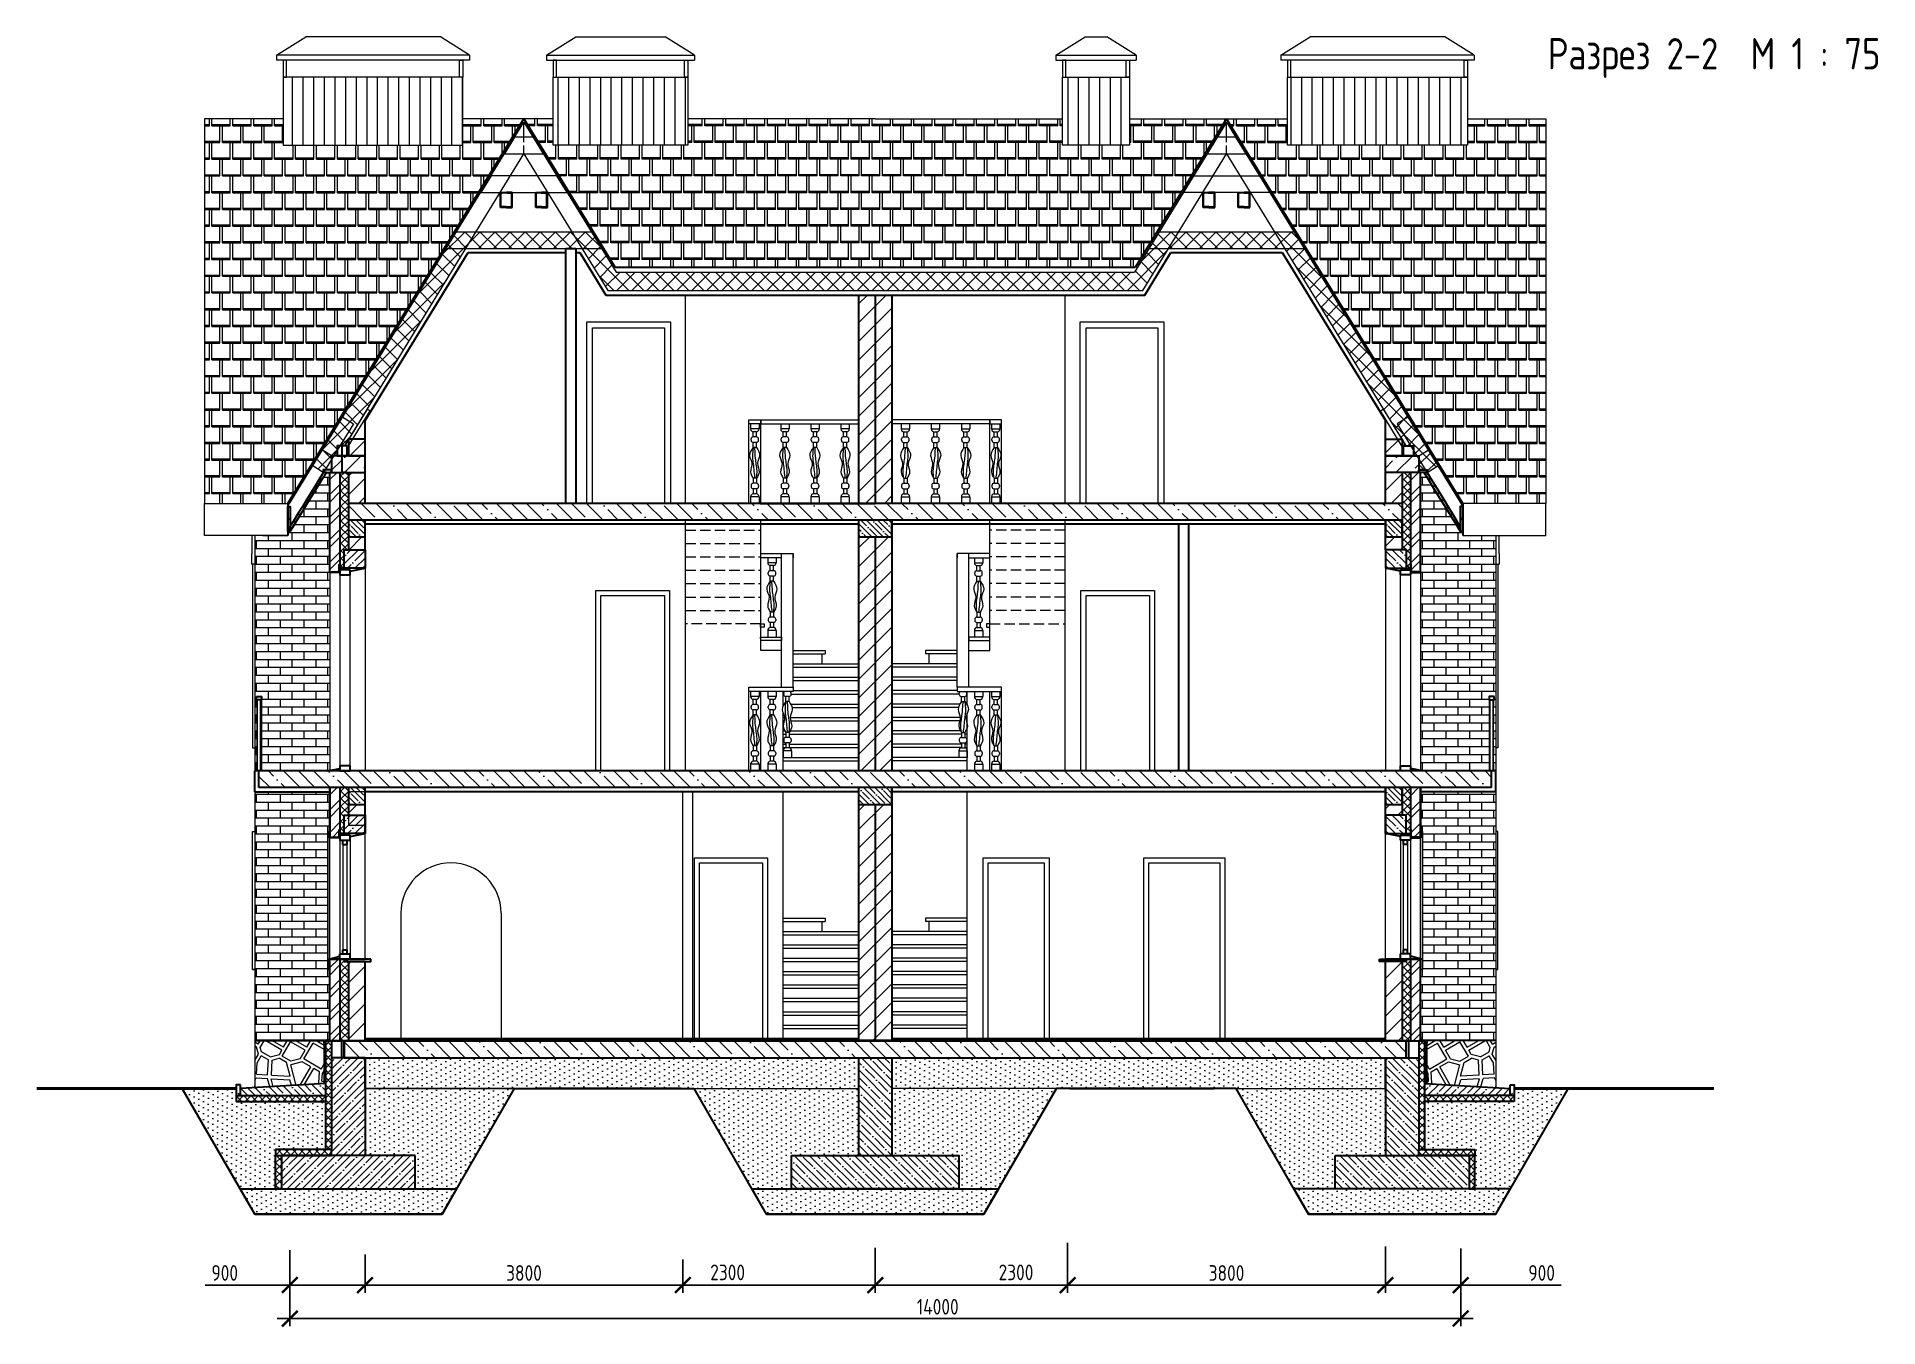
# Model space of a CAD drawing. Header units: millimetres. Extents: x -56498 to 234605, y -296269 to -29969.
# Drawn here: x 204459 to 226476, y -226620 to -211186 of the extents above; entities that cross this region are included whole.
import ezdxf
from ezdxf.enums import TextEntityAlignment as Align

# ---------------------------------------------------------------- set-up
doc = ezdxf.new("R2010")
doc.units = ezdxf.units.MM
doc.header["$LTSCALE"] = 100
doc.header["$PDMODE"] = 35
doc.linetypes.add('GOST2.303 4', pattern=[7, 5, -2, 0])
for name, color, linetype, lineweight in [('0.3', 7, 'Continuous', 30), ('0.5', 7, 'Continuous', 50), ('Примітки 0.09', 200, 'Continuous', 9), ('Розміри 0.09', 5, 'Continuous', 9), ('Тонкі 0.18', 142, 'Continuous', 18), ('Штрихові 0.18', 7, 'GOST2.303 4', 18), ('Штрихування 0.09', 253, 'Continuous', 9)]:
    doc.layers.add(name, color=color, linetype=linetype, lineweight=lineweight)
doc.styles.add('GOST 2.304', font='CS_Gost2304.shx')
doc.styles.add('SPDS', font='SPDS.shx', dxfattribs={"width": 0.9})
doc.dimstyles.new('SPDS', dxfattribs={"dimscale": 100, "dimtxt": 2.5, "dimasz": 2.5, "dimexe": 1.25, "dimexo": 0.625, "dimtad": 1, "dimrnd": 0.001, "dimtxsty": 'GOST 2.304', "dimblk": 'ARCHTICK', "dimcen": 2.5, "dimdle": 2, "dimadec": 0, "dimazin": 2, "dimtfac": 0.75, "dimtmove": 1, "dimatfit": 3, "dimfxl": 0, "dimtolj": 1, "dimarcsym": 0})
pattern_1 = [(0, (-73822.3, -117250), (125, 200), [220, -30]), (0, (-73822.3, -117235), (125, 200), [220, -30]), (90, (-73602.3, -117250), (-125, 200), [200, -200]), (90, (-73572.3, -117250), (-125, 200), [200, -200])]
pattern_2 = [(0, (-73837.3, -117250), (0, 94.83852), []), (90, (-73837.3, -117250), (-142.24, 94.83852), [94.83852, -94.83852])]
pattern_3 = [(45, (-73837.3, -117250), (-179.60512, 179.60512), []), (45, (-73657.7, -117250), (-179.60512, 179.60512), [317.5, -63.5, 0, -63.5])]
pattern_4 = [(45, (-73837.3, -117250), (-134.70384, 134.70384), []), (45, (-73747.5, -117250), (-134.70384, 134.70384), [])]
pattern_5 = [(45, (-73837.3, -117250), (-44.90128, 44.90128), []), (135, (-73837.3, -117250), (-44.90128, -44.90128), [])]
pattern_6 = [(45, (-73837.3, -117250), (-112.2532, 112.2532), [])]
pattern_7 = [(135, (-73837.3, -117250), (-179.60512, -179.60512), []), (135, (-73837.3, -117070.4), (-179.60512, -179.60512), [317.5, -63.5, 0, -63.5])]
pattern_8 = [(135, (0, 375), (-67.35192, -67.35192), []), (135, (4e-15, 442.35), (-67.35192, -67.35192), [119.0625, -23.8125, 0, -23.8125])]
pattern_9 = [(45, (0, 375), (-112.2532, 112.2532), [])]
pattern_10 = [(27, (297162.84, -152675.93), (-0.53894, 70.993113), [0, -63.5])]

msp = doc.modelspace()

# ---------------------------------------------------------------- texts
at = {"layer": 'Примітки 0.09', "ltscale": 0.75, "style": 'SPDS'}
msp.add_text('Разрез 2-2  М 1 : 75', height=375, dxfattribs=at).set_placement((224514.075, -211575.777), align=Align.CENTER)

# ---------------------------------------------------------------- blocks, each defined once
blk = doc.blocks.new('_ArchTick')
at = {"color": 0, "linetype": 'ByBlock', "const_width": 0.15}
blk.add_lwpolyline([(-0.5, -0.5), (0.5, 0.5)], dxfattribs=at)
blk = doc.blocks.new('*D330')
at = {"layer": 'Defpoints', "color": 0, "transparency": 16777216}
for p in [(207484, -225721), (208384, -225702), (208384, -226117)]:
    blk.add_point(p, dxfattribs=at)
at = {"layer": 'Розміри 0.09', "color": 0, "lineweight": -2, "transparency": 16777216}
for p, q in [((207484, -225768), (207484, -226210)), ((208384, -225749), (208384, -226210)), ((206472, -226117), (207484, -226117)), ((207334, -226117), (208534, -226117))]:
    blk.add_line(p, q, dxfattribs=at)
at = {"layer": 'Розміри 0.09', "color": 0, "lineweight": -2, "transparency": 16777216, "xscale": 187.5, "yscale": 187.5, "zscale": 187.5, "rotation": 180}
blk.add_blockref('_ArchTick', (207484, -226117), dxfattribs=at)
at = {"layer": 'Розміри 0.09', "color": 0, "lineweight": -2, "transparency": 16777216, "xscale": 187.5, "yscale": 187.5, "zscale": 187.5}
blk.add_blockref('_ArchTick', (208384, -226117), dxfattribs=at)
at = {"layer": 'Розміри 0.09', "color": 0, "transparency": 16777216, "insert": (206706, -225971), "char_height": 187.5, "attachment_point": 5, "style": 'GOST 2.304'}
blk.add_mtext('\\A1;900', dxfattribs=at)
blk = doc.blocks.new('*D331')
at = {"layer": 'Defpoints', "color": 0, "transparency": 16777216}
for p in [(208384, -225702), (212184, -225762), (212184, -226117)]:
    blk.add_point(p, dxfattribs=at)
at = {"layer": 'Розміри 0.09', "color": 0, "lineweight": -2, "transparency": 16777216}
for p, q in [((208384, -225749), (208384, -226210)), ((212184, -225809), (212184, -226210)), ((208234, -226117), (212334, -226117))]:
    blk.add_line(p, q, dxfattribs=at)
at = {"layer": 'Розміри 0.09', "color": 0, "lineweight": -2, "transparency": 16777216, "xscale": 187.5, "yscale": 187.5, "zscale": 187.5, "rotation": 180}
blk.add_blockref('_ArchTick', (208384, -226117), dxfattribs=at)
at = {"layer": 'Розміри 0.09', "color": 0, "lineweight": -2, "transparency": 16777216, "xscale": 187.5, "yscale": 187.5, "zscale": 187.5}
blk.add_blockref('_ArchTick', (212184, -226117), dxfattribs=at)
at = {"layer": 'Розміри 0.09', "color": 0, "transparency": 16777216, "insert": (210284, -225972), "char_height": 187.5, "attachment_point": 5, "style": 'GOST 2.304'}
blk.add_mtext('\\A1;3800', dxfattribs=at)
blk = doc.blocks.new('*D332')
at = {"layer": 'Defpoints', "color": 0, "transparency": 16777216}
for p in [(214484, -225627), (212184, -225762), (214484, -226117)]:
    blk.add_point(p, dxfattribs=at)
at = {"layer": 'Розміри 0.09', "color": 0, "lineweight": -2, "transparency": 16777216}
for p, q in [((212184, -225809), (212184, -226210)), ((214484, -225673), (214484, -226210)), ((212034, -226117), (214634, -226117))]:
    blk.add_line(p, q, dxfattribs=at)
at = {"layer": 'Розміри 0.09', "color": 0, "lineweight": -2, "transparency": 16777216, "xscale": 187.5, "yscale": 187.5, "zscale": 187.5, "rotation": 180}
blk.add_blockref('_ArchTick', (212184, -226117), dxfattribs=at)
at = {"layer": 'Розміри 0.09', "color": 0, "lineweight": -2, "transparency": 16777216, "xscale": 187.5, "yscale": 187.5, "zscale": 187.5}
blk.add_blockref('_ArchTick', (214484, -226117), dxfattribs=at)
at = {"layer": 'Розміри 0.09', "color": 0, "transparency": 16777216, "insert": (212719, -225965), "char_height": 187.5, "attachment_point": 5, "style": 'GOST 2.304'}
blk.add_mtext('\\A1;2300', dxfattribs=at)
blk = doc.blocks.new('*D333')
at = {"layer": 'Defpoints', "color": 0, "transparency": 16777216}
for p in [(214484, -225627), (216784, -225565), (216784, -226117)]:
    blk.add_point(p, dxfattribs=at)
at = {"layer": 'Розміри 0.09', "color": 0, "lineweight": -2, "transparency": 16777216}
for p, q in [((216784, -225612), (216784, -226210)), ((214484, -225673), (214484, -226210)), ((214334, -226117), (216934, -226117))]:
    blk.add_line(p, q, dxfattribs=at)
at = {"layer": 'Розміри 0.09', "color": 0, "lineweight": -2, "transparency": 16777216, "xscale": 187.5, "yscale": 187.5, "zscale": 187.5, "rotation": 180}
blk.add_blockref('_ArchTick', (214484, -226117), dxfattribs=at)
at = {"layer": 'Розміри 0.09', "color": 0, "lineweight": -2, "transparency": 16777216, "xscale": 187.5, "yscale": 187.5, "zscale": 187.5}
blk.add_blockref('_ArchTick', (216784, -226117), dxfattribs=at)
at = {"layer": 'Розміри 0.09', "color": 0, "transparency": 16777216, "insert": (216167, -225965), "char_height": 187.5, "attachment_point": 5, "style": 'GOST 2.304'}
blk.add_mtext('\\A1;2300', dxfattribs=at)
blk = doc.blocks.new('*D334')
at = {"layer": 'Defpoints', "color": 0, "transparency": 16777216}
for p in [(216784, -225565), (220584, -225609), (220584, -226117)]:
    blk.add_point(p, dxfattribs=at)
at = {"layer": 'Розміри 0.09', "color": 0, "lineweight": -2, "transparency": 16777216}
for p, q in [((216784, -225612), (216784, -226210)), ((220584, -225656), (220584, -226210)), ((216634, -226117), (220734, -226117))]:
    blk.add_line(p, q, dxfattribs=at)
at = {"layer": 'Розміри 0.09', "color": 0, "lineweight": -2, "transparency": 16777216, "xscale": 187.5, "yscale": 187.5, "zscale": 187.5, "rotation": 180}
blk.add_blockref('_ArchTick', (216784, -226117), dxfattribs=at)
at = {"layer": 'Розміри 0.09', "color": 0, "lineweight": -2, "transparency": 16777216, "xscale": 187.5, "yscale": 187.5, "zscale": 187.5}
blk.add_blockref('_ArchTick', (220584, -226117), dxfattribs=at)
at = {"layer": 'Розміри 0.09', "color": 0, "transparency": 16777216, "insert": (218684, -225972), "char_height": 187.5, "attachment_point": 5, "style": 'GOST 2.304'}
blk.add_mtext('\\A1;3800', dxfattribs=at)
blk = doc.blocks.new('*D335')
at = {"layer": 'Defpoints', "color": 0, "transparency": 16777216}
for p in [(220584, -225609), (221484, -225631), (221484, -226117)]:
    blk.add_point(p, dxfattribs=at)
at = {"layer": 'Розміри 0.09', "color": 0, "lineweight": -2, "transparency": 16777216}
for p, q in [((220584, -225656), (220584, -226210)), ((221484, -225678), (221484, -226210)), ((220434, -226117), (221634, -226117)), ((222685, -226117), (221484, -226117))]:
    blk.add_line(p, q, dxfattribs=at)
at = {"layer": 'Розміри 0.09', "color": 0, "lineweight": -2, "transparency": 16777216, "xscale": 187.5, "yscale": 187.5, "zscale": 187.5, "rotation": 180}
blk.add_blockref('_ArchTick', (220584, -226117), dxfattribs=at)
at = {"layer": 'Розміри 0.09', "color": 0, "lineweight": -2, "transparency": 16777216, "xscale": 187.5, "yscale": 187.5, "zscale": 187.5}
blk.add_blockref('_ArchTick', (221484, -226117), dxfattribs=at)
at = {"layer": 'Розміри 0.09', "color": 0, "transparency": 16777216, "insert": (222452, -225971), "char_height": 187.5, "attachment_point": 5, "style": 'GOST 2.304'}
blk.add_mtext('\\A1;900', dxfattribs=at)
blk = doc.blocks.new('*D336')
at = {"layer": 'Defpoints', "color": 0, "transparency": 16777216}
for p in [(207484, -225651), (221484, -225651), (207484, -226517)]:
    blk.add_point(p, dxfattribs=at)
at = {"layer": 'Розміри 0.09', "color": 0, "lineweight": -2, "transparency": 16777216}
for p, q in [((207484, -225698), (207484, -226610)), ((221484, -225698), (221484, -226610)), ((221634, -226517), (207334, -226517))]:
    blk.add_line(p, q, dxfattribs=at)
at = {"layer": 'Розміри 0.09', "color": 0, "lineweight": -2, "transparency": 16777216, "xscale": 187.5, "yscale": 187.5, "zscale": 187.5, "rotation": 180}
blk.add_blockref('_ArchTick', (207484, -226517), dxfattribs=at)
at = {"layer": 'Розміри 0.09', "color": 0, "lineweight": -2, "transparency": 16777216, "xscale": 187.5, "yscale": 187.5, "zscale": 187.5}
blk.add_blockref('_ArchTick', (221484, -226517), dxfattribs=at)
at = {"layer": 'Розміри 0.09', "color": 0, "transparency": 16777216, "insert": (215232, -226376), "char_height": 187.5, "attachment_point": 5, "style": 'GOST 2.304'}
blk.add_mtext('\\A1;14000', dxfattribs=at)
blk = doc.blocks.new('*U329', base_point=(272546, -100482))
at = {"layer": '0.3'}
for p, q in [((272550, -100382), (272546, -100382)), ((272546, -100382), (272546, -100482)), ((272554, -100462), (272554, -100386)), ((272546, -100482), (272646, -100482)), ((272642, -100474), (272566, -100474)), ((272646, -100478), (272646, -100482))]:
    blk.add_line(p, q, dxfattribs=at)
for centre, radius, start, end in [((272550, -100386), 4, 0, 90), ((272566, -100462), 12, 180, 270), ((272642, -100478), 4, 0, 90)]:
    blk.add_arc(centre, radius, start, end, dxfattribs=at)
blk = doc.blocks.new('*U1511', base_point=(209942, -213222))
at = {"layer": '0.3', "ltscale": 0.75}
for p, q in [((209942, -213222), (209942, -213042)), ((209942, -213042), (210012, -213042)), ((209947, -213202), (209947, -213061)), ((210009, -213048), (209955, -213052)), ((210012, -213042), (210012, -213044)), ((210012, -213222), (209942, -213222)), ((210009, -213215), (209955, -213211)), ((210012, -213219), (210012, -213222))]:
    blk.add_line(p, q, dxfattribs=at)
for centre, radius, start, end in [((209956, -213061), 9, 95, 180), ((210008, -213044), 3.5, 275, 0), ((209956, -213202), 9, 180, 265), ((210008, -213219), 3.5, 0, 85)]:
    blk.add_arc(centre, radius, start, end, dxfattribs=at)

# ---------------------------------------------------------------- dimensions: what is measured, and where the dimension line sits
at = {"layer": 'Розміри 0.09'}
for base, p1, p2, picture, middle in [((207484.165, -226516.577), (221484.165, -225650.979), (207484.165, -225650.979), '*D336', (215231.57, -226516.577)), ((214484.165, -226116.577), (212184.165, -225762.456), (214484.165, -225626.531), '*D332', (212718.818, -226116.577)), ((216784.165, -226116.577), (214484.165, -225626.531), (216784.165, -225565.46), '*D333', (216166.545, -226116.577)), ((221484.165, -226116.577), (220584.165, -225608.811), (221484.165, -225631.41), '*D335', (222452.264, -226073.308)), ((208384.165, -226116.577), (207484.165, -225720.818), (208384.165, -225702.341), '*D330', (206705.511, -226116.577))]:
    dim = msp.add_linear_dim(base=base, p1=p1, p2=p2, dimstyle='SPDS', override={"dimscale": 75, "dimlfac": 1, "dimtxsty": 'GOST 2.304', "dimblk1": 'ArchTick', "dimblk2": 'ArchTick', "dimsah": 1, "dimtolj": 1}, dxfattribs=at)
    dim.commit()
    dim.dimension.update_dxf_attribs({"geometry": picture, "text_midpoint": middle, "dimtype": 160})
for base, p1, p2, picture, middle in [((220584.165, -226116.577), (216784.165, -225565.46), (220584.165, -225608.811), '*D334', (218684.165, -225972.068)), ((212184.165, -226116.577), (208384.165, -225702.341), (212184.165, -225762.456), '*D331', (210284.165, -225972.068))]:
    dim = msp.add_linear_dim(base=base, p1=p1, p2=p2, dimstyle='SPDS', override={"dimscale": 75, "dimlfac": 1, "dimtxsty": 'GOST 2.304', "dimblk1": 'ArchTick', "dimblk2": 'ArchTick', "dimsah": 1, "dimtolj": 1}, dxfattribs=at)
    dim.commit()
    dim.dimension.update_dxf_attribs({"geometry": picture, "text_midpoint": middle})

# ---------------------------------------------------------------- hatches: boundary and pattern name
at = {"layer": 'Штрихування 0.09', "ltscale": 0.75}
h = msp.add_hatch(dxfattribs=at)
h.set_pattern_fill('ANSI31', scale=40, angle=45, style=0)
h.set_pattern_definition([(90, (0, 375), (-127, 2e-14), [])])
h.paths.add_polyline_path([(217524.151, -211666.621), (217484.151, -211666.621), (216724.151, -211666.621), (216724.151, -212263.791), (217047.09, -212483.059), (217524.151, -212483.059)])
h.paths.add_polyline_path([(216724.151, -212263.791), (216724.151, -212483.059), (217047.09, -212483.059)])
h.paths.add_polyline_path([(212244.18, -211666.621), (212204.18, -211666.621), (210634.18, -211666.621), (210634.18, -212483.059), (211921.241, -212483.059), (212244.18, -212263.791)])
h.paths.add_polyline_path([(212244.18, -212263.791), (211921.241, -212483.059), (212244.18, -212483.059)])
h.paths.add_polyline_path([(221564.18, -211666.621), (221524.18, -211666.621), (219414.18, -211666.621), (219414.18, -212483.059), (221564.18, -212483.059)])
h.paths.add_polyline_path([(209554.18, -211666.621), (209514.18, -211666.621), (207404.18, -211666.621), (207404.18, -212483.059), (209554.18, -212483.059)])
h = msp.add_hatch(dxfattribs=at)
h.set_pattern_fill('SQSHNGLE', color=256, scale=500, style=0, pattern_type=2)
h.set_pattern_definition(pattern_1)
h.paths.add_polyline_path([(209124.69, -214054.665), (209124.669, -214054.653), (209124.669, -214054.653), (209036.877, -214000.754), (209043.18, -213990.527), (209017.593, -213974.83), (208980.451, -213983.706), (208955.914, -214023.753), (208972.053, -214033.684), (208274.74, -215169.225), (208277.142, -215208.768), (208287.797, -215215.319), (208293.274, -215206.42), (208296.426, -215208.371), (208286.746, -215229.921), (208337.02, -215260.761), (208342.272, -215252.274), (208376.34, -215273.218)], flags=17)
h.paths.add_polyline_path([(210284.195, -212166.621), (209554.18, -212166.621), (209554.18, -212483.059), (207404.18, -212483.059), (207404.18, -212166.621), (206464.18, -212166.621), (206464.18, -216766.651), (207459.178, -216766.651), (208376.339, -215273.216), (208342.272, -215252.274), (208337.02, -215260.761), (208286.746, -215229.921), (208292.113, -215217.973), (208277.142, -215208.768), (208274.74, -215169.225), (208972.047, -214033.695), (208955.914, -214023.753), (208980.451, -213983.706), (209017.593, -213974.83), (209043.18, -213990.527), (209036.912, -214000.737), (209040.329, -214002.848), (209090.603, -214033.718), (209090.594, -214033.733), (209124.669, -214054.653)])
at = {"layer": 'Штрихування 0.09'}
h = msp.add_hatch(dxfattribs=at)
h.set_pattern_fill('SQSHNGLE', color=256, scale=500, style=0, pattern_type=2)
h.set_pattern_definition([(180, (502790.63, -117250), (-125, 200), [220, -30]), (180, (502790.63, -117235), (-125, 200), [220, -30]), (90, (502570.63, -117250), (125, 200), [200, -200]), (90, (502540.63, -117250), (125, 200), [200, -200])])
h.paths.add_polyline_path([(210284.195, -212166.621), (210634.18, -212166.621), (210634.18, -212483.059), (212244.18, -212483.059), (212244.18, -212166.621), (214484.165, -212166.621), (216724.151, -212166.621), (216724.151, -212483.059), (217524.151, -212483.059), (217524.151, -212166.621), (218684.136, -212166.621), (217592.323, -213944.488), (211376.008, -213944.488)])
at = {"layer": 'Штрихування 0.09', "ltscale": 0.75}
h = msp.add_hatch(dxfattribs=at)
h.set_pattern_fill('SQSHNGLE', color=256, scale=500, style=0, pattern_type=2)
h.set_pattern_definition(pattern_1)
h.paths.add_polyline_path([(219877.737, -214033.733), (219877.728, -214033.718), (219928.002, -214002.848), (219931.419, -214000.737), (219925.151, -213990.527), (219950.738, -213974.83), (219987.88, -213983.706), (220012.417, -214023.753), (219996.284, -214033.695), (220693.591, -215169.225), (220691.189, -215208.768), (220680.534, -215215.319), (220675.057, -215206.42), (220671.905, -215208.371), (220681.585, -215229.921), (220631.311, -215260.761), (220626.059, -215252.274), (220591.991, -215273.218), (219843.641, -214054.665)], flags=17)
h.paths.add_polyline_path([(222504.151, -212166.621), (221564.18, -212166.621), (221564.18, -212483.059), (219414.18, -212483.059), (219414.18, -212166.621), (218684.136, -212166.621), (219843.662, -214054.653), (219877.737, -214033.733), (219877.728, -214033.718), (219928.002, -214002.848), (219931.419, -214000.737), (219925.151, -213990.527), (219950.738, -213974.83), (219987.88, -213983.706), (220012.417, -214023.753), (219996.284, -214033.695), (220693.591, -215169.225), (220691.189, -215208.768), (220676.218, -215217.973), (220681.585, -215229.921), (220631.311, -215260.761), (220626.059, -215252.274), (220591.992, -215273.216), (221509.153, -216766.651), (222504.151, -216766.651)])
at = {"layer": 'Штрихування 0.09'}
h = msp.add_hatch(dxfattribs=at)
h.set_pattern_fill('ANSI37', color=256, scale=40, style=0)
h.set_pattern_definition([(45, (-73837.3, -117250), (-89.80256, 89.80256), []), (135, (-73837.3, -117250), (-89.80256, -89.80256), [])])
h.paths.add_polyline_path([(207984.115, -216236.836), (207984.115, -216196.584), (207874.198, -216129.082), (207757.624, -216318.903), (207884.115, -216396.584), (207884.115, -216366.584), (207904.436, -216366.584)])
h.paths.add_polyline_path([(207984.115, -216236.836), (207904.436, -216366.584), (207984.115, -216366.584)], flags=17)
h.paths.add_polyline_path([(221094.085, -216129.11), (220984.214, -216196.584), (220984.214, -216236.836), (221063.894, -216366.584), (221084.214, -216366.584), (221084.214, -216396.584), (221210.658, -216318.933)])
h.paths.add_polyline_path([(220984.214, -216236.836), (220984.214, -216366.584), (221063.894, -216366.584)], flags=17)
h.paths.add_polyline_path([(217990.427, -213716.592), (217755.747, -213716.592), (217582.147, -213999.275), (212644.25, -213999.275), (212644.25, -214219.091), (217681.827, -214219.091)])
h.paths.add_polyline_path([(212644.25, -213999.275), (211386.183, -213999.275), (211212.583, -213716.592), (210977.881, -213716.592), (211286.472, -214219.091), (212644.25, -214219.091)])
h.paths.add_polyline_path([(211089.761, -213516.592), (210855.058, -213516.592), (210977.881, -213716.592), (211212.583, -213716.592)])
h.paths.add_polyline_path([(210855.058, -213516.592), (209713.312, -213516.592), (209590.486, -213716.592), (210977.881, -213716.592)])
h.paths.add_polyline_path([(209713.312, -213516.592), (209478.608, -213516.592), (209355.782, -213716.592), (209590.486, -213716.592)])
h.paths.add_polyline_path([(209590.486, -213716.592), (209355.782, -213716.592), (208116.282, -215734.893), (208244.144, -215813.415), (208082.529, -216076.584), (208141.144, -216076.584), (208184.115, -216006.612), (208184.115, -215996.584), (208190.274, -215996.584)])
h.paths.add_polyline_path([(208244.144, -215813.415), (208116.282, -215734.893), (207874.198, -216129.082), (207984.115, -216196.584), (208008.835, -216196.584), (208049.929, -216129.669), (208049.929, -216076.584), (208082.529, -216076.584)])
h.paths.add_polyline_path([(208049.929, -216129.669), (208008.835, -216196.584), (208049.929, -216196.584)], flags=17)
h.paths.add_polyline_path([(219612.524, -213716.592), (219377.821, -213716.592), (220777.996, -215996.584), (220784.214, -215996.584), (220784.214, -216006.709), (220819.259, -216063.775), (220827.125, -216076.584), (220885.801, -216076.584), (220724.185, -215813.415), (220852.007, -215734.919)])
h.paths.add_polyline_path([(220852.007, -215734.919), (220724.185, -215813.415), (220885.801, -216076.584), (220918.401, -216076.584), (220918.401, -216129.669), (220959.495, -216196.584), (220984.214, -216196.584), (221094.085, -216129.11)])
h.paths.add_polyline_path([(220918.401, -216129.669), (220918.401, -216196.584), (220959.495, -216196.584)], flags=17)
h.paths.add_polyline_path([(219489.701, -213516.592), (219254.999, -213516.592), (219377.821, -213716.592), (219612.524, -213716.592)])
h.paths.add_polyline_path([(219254.999, -213516.592), (218113.253, -213516.592), (217990.427, -213716.592), (219377.821, -213716.592)])
h.paths.add_polyline_path([(218113.253, -213516.592), (217878.57, -213516.592), (217755.747, -213716.592), (217990.427, -213716.592)])
h = msp.add_hatch(dxfattribs=at)
h.set_pattern_fill('ANSI31', color=256, scale=50, style=0)
h.set_pattern_definition(pattern_6)
h.paths.add_polyline_path([(214284.165, -216766.651), (214684.165, -216766.651), (214684.165, -214274.045), (214284.165, -214274.045)])
h = msp.add_hatch(dxfattribs=at)
h.set_pattern_fill('ANSI35', color=256, scale=40, style=0)
h.set_pattern_definition(pattern_3)
h.paths.add_polyline_path([(208384.115, -216196.584), (208184.115, -216196.584), (208067.448, -216196.584), (207984.115, -216332.276), (207984.115, -216396.584), (208384.115, -216396.584)])
h = msp.add_hatch(dxfattribs=at)
h.set_pattern_fill('ANSI31', color=256, scale=50, style=0)
h.set_pattern_definition(pattern_6)
h.paths.add_polyline_path([(208384.115, -215996.584), (208237.274, -215996.584), (208184.115, -216083.145), (208184.115, -216196.584), (208384.115, -216196.584)])
h.paths.add_polyline_path([(208237.274, -215996.584), (208190.333, -215996.584), (208184.115, -216006.709), (208184.115, -216083.145)])
h.paths.add_polyline_path([(208384.115, -216396.584), (208183.929, -216396.584), (208183.929, -216766.592), (208384.115, -216766.592)])
h = msp.add_hatch(dxfattribs=at)
h.set_pattern_fill('ANSI31', color=256, scale=50, style=0)
h.set_pattern_definition(pattern_6)
h.paths.add_polyline_path([(220784.214, -216083.145), (220731.056, -215996.584), (220584.214, -215996.584), (220584.214, -216196.584), (220784.214, -216196.584)])
h.paths.add_polyline_path([(220784.214, -216006.709), (220777.996, -215996.584), (220731.056, -215996.584), (220784.214, -216083.145)], flags=17)
h.paths.add_polyline_path([(220784.401, -216396.584), (220584.214, -216396.584), (220584.214, -216766.592), (220784.401, -216766.592)])
h = msp.add_hatch(dxfattribs=at)
h.set_pattern_fill('ANSI35', color=256, scale=40, style=0)
h.set_pattern_definition(pattern_3)
h.paths.add_polyline_path([(220984.214, -216294.163), (220982.608, -216291.549), (220984.214, -216290.562), (220984.214, -216236.836), (220959.495, -216196.584), (220584.214, -216196.584), (220584.214, -216396.584), (220984.214, -216396.584)])
at = {"layer": 'Штрихування 0.09', "ltscale": 0.75}
h = msp.add_hatch(dxfattribs=at)
h.set_pattern_fill('AR-BRSTD', color=256, scale=1.4, style=0)
h.set_pattern_definition(pattern_2)
h.paths.add_polyline_path([(207964.188, -216422.013), (207964.188, -216396.584), (207921.218, -216396.584), (207868.887, -216481.798), (207816.555, -216567.012), (207764.224, -216652.226), (207711.893, -216737.44), (207659.562, -216822.655), (207607.231, -216907.869), (207554.899, -216993.083), (207489.176, -217100.104), (207459.178, -217100.104), (207459.178, -217244.328)])
h.paths.add_polyline_path([(207964.19, -217591.593), (207939.203, -217591.593), (207939.203, -219691.616), (207964.19, -219691.616)])
h.paths.add_polyline_path([(207964.19, -217491.645), (207939.203, -217491.645), (207939.203, -217591.593), (207964.19, -217591.593)], flags=17)
h.paths.add_polyline_path([(207602.606, -219571.634), (207549.171, -219627.375), (207816.908, -219906.593), (207870.334, -219906.593), (207870.334, -219850.841)], flags=0)
h.paths.add_polyline_path([(207870.334, -219292.351), (207870.334, -219236.599), (207816.908, -219236.599), (207549.164, -219515.9), (207602.606, -219571.634)], flags=16)
h.paths.add_polyline_path([(207602.606, -219571.634), (207549.164, -219515.9), (207495.729, -219571.641), (207549.171, -219627.375)], flags=0)
h.paths.add_polyline_path([(207549.171, -219627.375), (207495.729, -219571.641), (207227.953, -219850.974), (207227.953, -219906.593), (207281.379, -219906.593), (207513.915, -219664.153), (207513.915, -219664.153)], flags=0)
h.paths.add_polyline_path([(207602.606, -219571.634), (207549.171, -219627.375), (207816.908, -219906.593), (207870.334, -219906.593), (207870.334, -219850.841)], flags=0)
h.paths.add_polyline_path([(207513.915, -219664.153), (207549.171, -219627.375), (207495.729, -219571.641), (207227.953, -219850.974), (207227.953, -219906.593), (207281.379, -219906.593), (207513.915, -219664.153)], flags=0)
h.paths.add_polyline_path([(207602.606, -219571.634), (207549.164, -219515.9), (207495.729, -219571.641), (207549.171, -219627.375)], flags=0)
h.paths.add_polyline_path([(207870.334, -219292.351), (207870.334, -219236.599), (207816.908, -219236.599), (207549.181, -219515.882), (207281.379, -219236.599), (207227.953, -219236.599), (207227.953, -219292.351), (207495.681, -219571.634), (207227.953, -219850.841), (207227.953, -219906.593), (207281.379, -219906.593), (207549.181, -219627.385), (207816.908, -219906.593), (207870.334, -219906.593), (207870.334, -219850.841), (207602.606, -219571.634)], flags=16)
h.paths.add_polyline_path([(207870.334, -219292.351), (207870.334, -219236.599), (207816.908, -219236.599), (207549.164, -219515.9), (207602.606, -219571.634)], flags=16)
h.paths.add_polyline_path([(207939.203, -219076.623), (207144.139, -219076.623), (207144.139, -219116.617), (207939.203, -219116.617)], flags=17)
h.paths.add_polyline_path([(207939.203, -219196.605), (207144.139, -219196.605), (207144.139, -219236.599), (207939.203, -219236.599)])
h.paths.add_polyline_path([(207227.953, -219116.617), (207144.139, -219116.617), (207144.139, -219196.605), (207227.953, -219196.605)], flags=17)
h.paths.add_polyline_path([(207939.203, -219116.617), (207870.334, -219116.617), (207870.334, -219196.605), (207939.203, -219196.605)], flags=17)
h.paths.add_polyline_path([(207870.334, -219906.593), (207227.953, -219906.593), (207227.953, -219946.587), (207870.334, -219946.587)], flags=16)
h.paths.add_polyline_path([(207939.203, -221491.549), (207064.165, -221491.549), (207064.165, -223196.592), (207964.19, -223196.592), (207964.19, -222341.65), (207939.203, -222341.65)])
h.paths.add_polyline_path([(207939.203, -217491.645), (207964.19, -217491.645), (207964.19, -217371.588), (207964.19, -216422.014), (207459.178, -217244.328), (207459.178, -217151.809), (207064.165, -217151.809), (207064.165, -218316.625), (207939.203, -218316.625)])
h.paths.add_polyline_path([(207939.203, -218316.625), (207064.165, -218316.625), (207064.165, -219966.592), (207094.165, -219966.592), (207094.165, -219116.617), (207084.185, -219116.617), (207084.185, -219076.623), (207144.139, -219076.623), (207939.203, -219076.623)])
h.paths.add_polyline_path([(207939.203, -220691.616), (207964.19, -220691.616), (207964.19, -220216.591), (207064.165, -220216.591), (207064.165, -221491.586), (207939.203, -221491.586)])
h.paths.add_polyline_path([(207870.334, -219116.617), (207227.953, -219116.617), (207227.953, -219196.605), (207870.334, -219196.605)], flags=17)
h.paths.add_polyline_path([(207816.908, -219236.599), (207281.379, -219236.599), (207549.181, -219515.882)], flags=0)
h.paths.add_polyline_path([(207495.681, -219571.634), (207227.953, -219292.351), (207227.953, -219850.841)], flags=0)
h.paths.add_polyline_path([(207549.181, -219627.385), (207281.379, -219906.593), (207816.908, -219906.593)], flags=0)
h.paths.add_polyline_path([(207870.334, -219292.351), (207602.606, -219571.634), (207870.334, -219850.841)], flags=0)
h.paths.add_polyline_path([(207870.334, -219236.599), (207870.333, -219966.592), (207964.19, -219966.592), (207964.19, -219691.616), (207939.203, -219691.616), (207939.203, -219236.599)])
h.paths.add_polyline_path([(207144.139, -219236.599), (207227.953, -219236.599), (207227.953, -219966.592), (207144.139, -219966.592)])
h.paths.add_polyline_path([(207227.953, -219966.592), (207870.334, -219966.592), (207870.334, -219946.587), (207227.953, -219946.587)])
at = {"layer": 'Штрихування 0.09'}
h = msp.add_hatch(dxfattribs=at)
h.set_pattern_fill('ANSI32', color=256, scale=20, style=0)
h.set_pattern_definition(pattern_4)
h.paths.add_polyline_path([(208084.188, -216396.584), (207984.115, -216396.584), (207964.188, -216396.584), (207964.188, -217371.588), (207964.188, -217591.593), (207984.115, -217591.593), (207984.115, -217587.593, -0.414213562), (207988.115, -217583.593), (208064.115, -217583.593, 0.414213562), (208076.115, -217571.593), (208076.115, -217495.593, -0.414213562), (208080.115, -217491.593), (208084.188, -217491.593)])
h = msp.add_hatch(dxfattribs=at)
h.set_pattern_fill('ANSI37', color=256, scale=20, style=0)
h.set_pattern_definition(pattern_5)
h.paths.add_polyline_path([(208183.929, -216396.584), (208084.188, -216396.584), (208084.188, -217491.645), (208084.115, -217491.645), (208084.115, -217541.595), (208134.058, -217541.594), (208134.058, -217321.593), (208183.929, -217321.593)])
h = msp.add_hatch(dxfattribs=at)
h.set_pattern_fill('ANSI37', color=256, scale=20, style=0)
h.set_pattern_definition(pattern_5)
h.paths.add_polyline_path([(220884.141, -216396.584), (220784.401, -216396.584), (220784.401, -217321.593), (220834.271, -217321.593), (220834.271, -217541.594), (220884.214, -217541.595), (220884.214, -217491.645), (220884.141, -217491.645)])
h = msp.add_hatch(dxfattribs=at)
h.set_pattern_fill('ANSI32', color=256, scale=20, style=0)
h.set_pattern_definition(pattern_4)
h.paths.add_polyline_path([(221004.141, -216396.584), (220984.214, -216396.584), (220884.141, -216396.584), (220884.141, -217491.593), (220888.214, -217491.593, -0.414213562), (220892.214, -217495.593), (220892.214, -217571.593, 0.414213562), (220904.214, -217583.593), (220980.214, -217583.593, -0.414213562), (220984.214, -217587.593), (220984.214, -217591.593), (221004.141, -217591.593)])
at = {"layer": 'Штрихування 0.09', "ltscale": 0.75}
h = msp.add_hatch(dxfattribs=at)
h.set_pattern_fill('AR-BRSTD', color=256, scale=1.4, style=0)
h.set_pattern_definition(pattern_2)
h.paths.add_polyline_path([(221244.264, -216717.619), (221191.933, -216632.405), (221139.602, -216547.191), (221087.271, -216461.977), (221034.939, -216376.763), (220984.214, -216294.163), (220984.214, -216389.562), (221509.153, -217244.328), (221509.153, -217100.104), (221479.153, -217100.104), (221479.153, -217042.776), (221453.589, -217058.476), (221401.258, -216973.262), (221348.926, -216888.048), (221296.595, -216802.833)])
h.paths.add_polyline_path([(221004.14, -217591.593), (221029.127, -217591.593), (221029.127, -219691.616), (221004.14, -219691.616)])
h.paths.add_polyline_path([(221004.14, -217491.645), (221029.127, -217491.645), (221029.127, -217591.593), (221004.14, -217591.593)])
h.paths.add_polyline_path([(221365.723, -219571.634), (221419.158, -219627.375), (221151.421, -219906.593), (221097.996, -219906.593), (221097.996, -219850.841)], flags=0)
h.paths.add_polyline_path([(221097.996, -219292.351), (221097.996, -219236.599), (221151.421, -219236.599), (221419.165, -219515.9), (221365.723, -219571.634)], flags=0)
h.paths.add_polyline_path([(221365.723, -219571.634), (221419.165, -219515.9), (221472.601, -219571.641), (221419.158, -219627.375)], flags=0)
h.paths.add_polyline_path([(221419.158, -219627.375), (221472.601, -219571.641), (221740.376, -219850.974), (221740.376, -219906.593), (221686.951, -219906.593), (221454.415, -219664.153), (221454.415, -219664.153)], flags=0)
h.paths.add_polyline_path([(221365.723, -219571.634), (221419.158, -219627.375), (221151.421, -219906.593), (221097.996, -219906.593), (221097.996, -219850.841)], flags=0)
h.paths.add_polyline_path([(221454.415, -219664.153), (221419.158, -219627.375), (221472.601, -219571.641), (221740.376, -219850.974), (221740.376, -219906.593), (221686.951, -219906.593), (221454.415, -219664.153)], flags=0)
h.paths.add_polyline_path([(221365.723, -219571.634), (221419.165, -219515.9), (221472.601, -219571.641), (221419.158, -219627.375)], flags=0)
h.paths.add_polyline_path([(221097.996, -219292.351), (221097.996, -219236.599), (221151.421, -219236.599), (221419.149, -219515.882), (221686.951, -219236.599), (221740.376, -219236.599), (221740.376, -219292.351), (221472.649, -219571.634), (221740.376, -219850.841), (221740.376, -219906.593), (221686.951, -219906.593), (221419.149, -219627.385), (221151.421, -219906.593), (221097.996, -219906.593), (221097.996, -219850.841), (221365.723, -219571.634)], flags=16)
h.paths.add_polyline_path([(221097.996, -219292.351), (221097.996, -219236.599), (221151.421, -219236.599), (221419.165, -219515.9), (221365.723, -219571.634)], flags=0)
h.paths.add_polyline_path([(221029.127, -219076.623), (221824.191, -219076.623), (221824.191, -219116.617), (221029.127, -219116.617)])
h.paths.add_polyline_path([(221029.127, -219196.605), (221824.191, -219196.605), (221824.191, -219236.599), (221029.127, -219236.599)])
h.paths.add_polyline_path([(221740.376, -219116.617), (221824.191, -219116.617), (221824.191, -219196.605), (221740.376, -219196.605)], flags=16)
h.paths.add_polyline_path([(221029.127, -219116.617), (221097.996, -219116.617), (221097.996, -219196.605), (221029.127, -219196.605)])
h.paths.add_polyline_path([(221097.996, -219906.593), (221740.376, -219906.593), (221740.376, -219946.587), (221097.996, -219946.587)], flags=16)
h.paths.add_polyline_path([(221029.127, -221491.549), (221904.165, -221491.549), (221904.165, -223196.592), (221004.14, -223196.592), (221004.14, -222341.65), (221029.127, -222341.65)])
h.paths.add_polyline_path([(221029.127, -217491.645), (221004.14, -217491.645), (221004.14, -217371.588), (221004.14, -216422.014), (221509.152, -217244.328), (221509.152, -217151.809), (221904.165, -217151.809), (221904.165, -218316.625), (221029.127, -218316.625)])
h.paths.add_polyline_path([(221029.127, -218316.625), (221904.165, -218316.625), (221904.165, -219966.592), (221874.165, -219966.592), (221874.165, -219116.617), (221884.145, -219116.617), (221884.145, -219076.623), (221824.191, -219076.623), (221029.127, -219076.623)])
h.paths.add_polyline_path([(221029.127, -220691.616), (221004.14, -220691.616), (221004.14, -220216.591), (221904.165, -220216.591), (221904.165, -221491.586), (221029.127, -221491.586)])
h.paths.add_polyline_path([(221097.996, -219116.617), (221740.376, -219116.617), (221740.376, -219196.605), (221097.996, -219196.605)], flags=16)
h.paths.add_polyline_path([(221151.421, -219236.599), (221686.951, -219236.599), (221419.149, -219515.882)], flags=0)
h.paths.add_polyline_path([(221472.649, -219571.634), (221740.376, -219292.351), (221740.376, -219850.841)], flags=0)
h.paths.add_polyline_path([(221419.149, -219627.385), (221686.951, -219906.593), (221151.421, -219906.593)], flags=0)
h.paths.add_polyline_path([(221097.996, -219292.351), (221365.723, -219571.634), (221097.996, -219850.841)], flags=0)
h.paths.add_polyline_path([(221097.996, -219236.599), (221097.996, -219966.592), (221004.14, -219966.592), (221004.14, -219691.616), (221029.127, -219691.616), (221029.127, -219236.599)])
h.paths.add_polyline_path([(221824.191, -219236.599), (221740.376, -219236.599), (221740.376, -219966.592), (221824.191, -219966.592)])
h.paths.add_polyline_path([(221740.376, -219966.592), (221097.996, -219966.592), (221097.996, -219946.587), (221740.376, -219946.587)])
at = {"layer": 'Штрихування 0.09'}
h = msp.add_hatch(dxfattribs=at)
h.set_pattern_fill('ANSI35', color=256, scale=40, angle=90, style=0)
h.set_pattern_definition(pattern_7)
h.paths.add_polyline_path([(208183.929, -216966.592), (220784.401, -216966.592), (220784.401, -216766.592), (208183.929, -216766.592)])
at = {"layer": 'Штрихування 0.09', "ltscale": 0.25}
h = msp.add_hatch(dxfattribs=at)
h.set_pattern_fill('ANSI35', color=256, scale=15, angle=90, style=0)
h.set_pattern_definition([(135, (26299.76, 3199.99), (-67.35192, -67.35192), []), (135, (26299.76, 3267.34), (-67.35192, -67.35192), [119.0625, -23.8125, 0, -23.8125])])
h.paths.add_polyline_path([(208383.856, -216966.596), (208183.856, -216966.596), (208183.856, -217166.592), (208383.856, -217166.592)])
at = {"layer": 'Штрихування 0.09'}
h = msp.add_hatch(dxfattribs=at)
h.set_pattern_fill('ANSI31', color=256, scale=50, style=0)
h.set_pattern_definition(pattern_6)
h.paths.add_polyline_path([(214684.165, -217166.592), (214284.165, -217166.592), (214284.165, -219966.593), (214684.166, -219966.593), (214684.166, -216966.592), (214684.165, -216966.592)])
at = {"layer": 'Штрихування 0.09', "ltscale": 0.25}
h = msp.add_hatch(dxfattribs=at)
h.set_pattern_fill('ANSI35', color=256, scale=15, angle=90, style=0)
h.set_pattern_definition(pattern_8)
h.paths.add_polyline_path([(214684.165, -216966.592), (214284.165, -216966.592), (214284.165, -217166.592), (214684.165, -217166.592)])
h = msp.add_hatch(dxfattribs=at)
h.set_pattern_fill('ANSI35', color=256, scale=15, angle=90, style=0)
h.set_pattern_definition([(135, (38700.05, 3199.99), (-67.35192, -67.35192), []), (135, (38700.05, 3267.34), (-67.35192, -67.35192), [119.0625, -23.8125, 0, -23.8125])])
h.paths.add_polyline_path([(220784.141, -216966.596), (220584.141, -216966.596), (220584.141, -217166.592), (220784.141, -217166.592)])
h = msp.add_hatch(dxfattribs=at)
h.set_pattern_fill('ANSI31', color=256, scale=50, style=0)
h.set_pattern_definition(pattern_9)
h.paths.add_polyline_path([(208384.115, -217166.592), (208183.929, -217166.592), (208183.929, -217321.593), (208384.115, -217321.593)])
h = msp.add_hatch(dxfattribs=at)
h.set_pattern_fill('ANSI31', color=256, scale=50, style=0)
h.set_pattern_definition(pattern_9)
h.paths.add_polyline_path([(220784.401, -217166.592), (220584.214, -217166.592), (220584.214, -217321.593), (220784.401, -217321.593)])
at = {"layer": 'Штрихування 0.09', "ltscale": 0.5}
h = msp.add_hatch(dxfattribs=at)
h.set_pattern_fill('ANSI35', color=256, scale=20, angle=90, style=0)
h.set_pattern_definition([(45, (459169.82, -278609.35), (89.80256, -89.80256), []), (45, (459169.82, -278519.55), (89.80256, -89.80256), [158.75, -31.75, 0, -31.75])])
h.paths.add_polyline_path([(208134.058, -217321.593), (208184.115, -217321.593), (208184.115, -217541.593), (208134.058, -217541.593)])
h.paths.add_polyline_path([(208184.115, -217321.593), (208384.115, -217321.593), (208384.115, -217541.582), (208384.058, -217541.593), (208184.115, -217541.593)])
h = msp.add_hatch(dxfattribs=at)
h.set_pattern_fill('ANSI35', color=256, scale=20, angle=90, style=0)
h.set_pattern_definition([(135, (-30201.49, -278609.35), (-89.80256, -89.80256), []), (135, (-30201.49, -278519.55), (-89.80256, -89.80256), [158.75, -31.75, 0, -31.75])])
h.paths.add_polyline_path([(220834.271, -217321.593), (220784.214, -217321.593), (220784.214, -217541.593), (220834.271, -217541.593)])
h.paths.add_polyline_path([(220784.214, -217321.593), (220584.214, -217321.593), (220584.214, -217541.582), (220584.271, -217541.593), (220784.214, -217541.593)])
at = {"layer": 'Штрихування 0.09'}
h = msp.add_hatch(dxfattribs=at)
h.set_pattern_fill('ANSI35', color=256, scale=40, angle=90, style=0)
h.set_pattern_definition(pattern_7)
h.paths.add_polyline_path([(221854.166, -219966.595), (207114.165, -219966.595), (207114.165, -220166.591), (221854.166, -220166.591)])
h = msp.add_hatch(dxfattribs=at)
h.set_pattern_fill('ANSI32', color=256, scale=20, style=0)
h.set_pattern_definition(pattern_4)
h.paths.add_polyline_path([(208084.188, -220166.591), (207964.188, -220166.591), (207964.188, -220766.592), (207984.188, -220766.591), (207984.188, -220762.592, -0.414213562), (207988.188, -220758.592), (208064.188, -220758.592, 0.414213562), (208076.188, -220746.592), (208076.188, -220670.592, -0.414213562), (208080.188, -220666.592), (208084.188, -220666.592)])
h = msp.add_hatch(dxfattribs=at)
h.set_pattern_fill('ANSI37', color=256, scale=20, style=0)
h.set_pattern_definition(pattern_5)
h.paths.add_polyline_path([(208184.188, -220166.591), (208084.188, -220166.591), (208084.188, -220666.644), (208084.188, -220716.594), (208134.115, -220716.593), (208134.115, -220496.592), (208184.188, -220496.592)])
at = {"layer": 'Штрихування 0.09', "ltscale": 0.25}
h = msp.add_hatch(dxfattribs=at)
h.set_pattern_fill('ANSI35', color=256, scale=15, angle=90, style=0)
h.set_pattern_definition([(135, (26300.1, -0.008), (-67.35192, -67.35192), []), (135, (26300.1, 67.34), (-67.35192, -67.35192), [119.0625, -23.8125, 0, -23.8125])])
h.paths.add_polyline_path([(208384.188, -220166.595), (208184.188, -220166.595), (208184.188, -220366.591), (208384.188, -220366.591)])
h = msp.add_hatch(dxfattribs=at)
h.set_pattern_fill('ANSI35', color=256, scale=15, angle=90, style=0)
h.set_pattern_definition(pattern_8)
h.paths.add_polyline_path([(214684.165, -220166.592), (214284.165, -220166.592), (214284.165, -220366.591), (214684.165, -220366.591)])
h = msp.add_hatch(dxfattribs=at)
h.set_pattern_fill('ANSI35', color=256, scale=15, angle=90, style=0)
h.set_pattern_definition([(135, (38700.05, -0.008), (-67.35192, -67.35192), []), (135, (38700.05, 67.34), (-67.35192, -67.35192), [119.0625, -23.8125, 0, -23.8125])])
h.paths.add_polyline_path([(220784.141, -220166.596), (220584.141, -220166.596), (220584.141, -220366.592), (220784.141, -220366.592)])
at = {"layer": 'Штрихування 0.09'}
h = msp.add_hatch(dxfattribs=at)
h.set_pattern_fill('ANSI37', color=256, scale=20, style=0)
h.set_pattern_definition(pattern_5)
h.paths.add_polyline_path([(220884.141, -220166.592), (220784.141, -220166.592), (220784.141, -220496.592), (220834.214, -220496.592), (220834.214, -220716.593), (220884.141, -220716.594), (220884.141, -220666.592)])
h = msp.add_hatch(dxfattribs=at)
h.set_pattern_fill('ANSI32', color=256, scale=20, style=0)
h.set_pattern_definition(pattern_4)
h.paths.add_polyline_path([(221004.141, -220166.592), (220884.141, -220166.592), (220884.141, -220666.592), (220888.141, -220666.592, -0.414213562), (220892.141, -220670.592), (220892.141, -220746.592, 0.414213562), (220904.141, -220758.592), (220980.141, -220758.592, -0.414213562), (220984.141, -220762.592), (220984.141, -220766.591), (221004.141, -220766.592)])
at = {"layer": 'Штрихування 0.09', "ltscale": 0.25}
h = msp.add_hatch(dxfattribs=at)
h.set_pattern_fill('ANSI31', color=256, scale=50, style=0)
h.set_pattern_definition(pattern_9)
h.paths.add_polyline_path([(208384.115, -220366.591), (208184.188, -220366.591), (208184.188, -220496.592), (208384.115, -220496.592)])
at = {"layer": 'Штрихування 0.09'}
h = msp.add_hatch(dxfattribs=at)
h.set_pattern_fill('ANSI31', color=256, scale=50, style=0)
h.set_pattern_definition(pattern_6)
h.paths.add_polyline_path([(214684.165, -220366.591), (214284.165, -220366.591), (214284.165, -223196.584), (214684.165, -223196.584)])
at = {"layer": 'Штрихування 0.09', "ltscale": 0.25}
h = msp.add_hatch(dxfattribs=at)
h.set_pattern_fill('ANSI31', color=256, scale=50, style=0)
h.set_pattern_definition(pattern_9)
h.paths.add_polyline_path([(220784.141, -220366.592), (220584.214, -220366.592), (220584.214, -220496.592), (220784.141, -220496.592)])
at = {"layer": 'Штрихування 0.09', "ltscale": 0.5}
h = msp.add_hatch(dxfattribs=at)
h.set_pattern_fill('ANSI35', color=256, scale=20, angle=90, style=0)
h.set_pattern_definition([(45, (459169.88, -281784.35), (89.80256, -89.80256), []), (45, (459169.88, -281694.55), (89.80256, -89.80256), [158.75, -31.75, 0, -31.75])])
h.paths.add_polyline_path([(208134.115, -220496.592), (208184.173, -220496.592), (208184.173, -220716.592), (208134.115, -220716.592)])
h.paths.add_polyline_path([(208184.173, -220496.592), (208384.173, -220496.592), (208384.173, -220716.581), (208384.115, -220716.592), (208184.173, -220716.592)])
h = msp.add_hatch(dxfattribs=at)
h.set_pattern_fill('ANSI35', color=256, scale=20, angle=90, style=0)
h.set_pattern_definition([(135, (-30201.55, -281784.35), (-89.80256, -89.80256), []), (135, (-30201.55, -281694.55), (-89.80256, -89.80256), [158.75, -31.75, 0, -31.75])])
h.paths.add_polyline_path([(220834.214, -220496.592), (220784.157, -220496.592), (220784.157, -220716.592), (220834.214, -220716.592)])
h.paths.add_polyline_path([(220784.157, -220496.592), (220584.157, -220496.592), (220584.157, -220716.581), (220584.214, -220716.592), (220784.157, -220716.592)])
at = {"layer": 'Штрихування 0.09'}
h = msp.add_hatch(dxfattribs=at)
h.set_pattern_fill('ANSI32', color=256, scale=20, style=0)
h.set_pattern_definition(pattern_4)
h.paths.add_polyline_path([(208084.188, -222216.581), (207964.188, -222216.581), (207964.188, -223166.584), (207964.188, -223196.592), (207984.115, -223196.591), (207984.115, -223196.584), (208084.188, -223196.584)])
h = msp.add_hatch(dxfattribs=at)
h.set_pattern_fill('ANSI37', color=256, scale=20, style=0)
h.set_pattern_definition(pattern_5)
h.paths.add_polyline_path([(208184.188, -222246.581), (208164.849, -222246.581), (208164.849, -222246.586), (208134.849, -222246.586), (208134.849, -222216.586), (208089.789, -222216.586), (208089.789, -222216.581), (208084.188, -222216.581), (208084.188, -223196.584), (208104.188, -223196.584), (208104.188, -223196.589), (208134.188, -223196.588), (208134.188, -223196.584), (208184.188, -223196.584)])
h = msp.add_hatch(dxfattribs=at)
h.set_pattern_fill('ANSI31', color=256, scale=50, style=0)
h.set_pattern_definition(pattern_6)
h.paths.add_polyline_path([(208384.115, -222246.581), (208184.188, -222246.581), (208184.188, -223196.584), (208384.115, -223196.584)])
h = msp.add_hatch(dxfattribs=at)
h.set_pattern_fill('ANSI31', color=256, scale=50, style=0)
h.set_pattern_definition(pattern_6)
h.paths.add_polyline_path([(220784.141, -222246.581), (220584.214, -222246.581), (220584.214, -223196.584), (220784.141, -223196.584)])
h = msp.add_hatch(dxfattribs=at)
h.set_pattern_fill('ANSI37', color=256, scale=20, style=0)
h.set_pattern_definition(pattern_5)
h.paths.add_polyline_path([(220884.141, -222216.581), (220878.541, -222216.581), (220878.541, -222216.586), (220833.481, -222216.586), (220833.481, -222246.586), (220803.481, -222246.586), (220803.481, -222246.581), (220784.141, -222246.581), (220784.141, -223196.584), (220884.141, -223196.584)])
h = msp.add_hatch(dxfattribs=at)
h.set_pattern_fill('ANSI32', color=256, scale=20, style=0)
h.set_pattern_definition(pattern_4)
h.paths.add_polyline_path([(221004.141, -222216.581), (220884.141, -222216.581), (220884.141, -223196.584), (220984.214, -223196.584), (221004.141, -223196.584), (221004.141, -223166.584)])
at = {"layer": 'Штрихування 0.09', "ltscale": 0.2}
h = msp.add_hatch(dxfattribs=at)
h.set_pattern_fill('FLGSTONE', color=256, scale=1000, angle=30, style=0, pattern_type=2)
h.set_pattern_definition([(150, (428968.3, 0), (500, 866.0254), [200, -800]), (150, (428332.8, 459.3), (500, 866.0254), [180, -820]), (150, (428335.5, 503.9), (500, 866.0254), [160, -840]), (150, (428796.6, 422.5), (500, 866.0254), [120, -40, 80, -760]), (150, (429118.3, 259.8), (500, 866.0254), [60, -840, 60, -40]), (150, (428799.2, 467.1), (500, 866.0254), [200, -800]), (150, (428341.6, 754.4), (500, 866.0254), [140, -860]), (150, (428837.3, 653), (500, 866.0254), [140, -40, 260, -560]), (150, (428840, 697.7), (500, 866.0254), [240, -40, 60, -40, 40, -580]), (150, (429011.2, 714.3), (500, 866.0254), [100, -900]), (150, (429031.2, 748.9), (500, 866.0254), [120, -880]), (150, (428868, 866.2), (500, 866.0254), [100, -900]), (150, (429224.4, 683.5), (500, 866.0254), [100, -900]), (150, (428888, 900.9), (500, 866.0254), [120, -880]), (150, (429279, 698.2), (500, 866.0254), [120, -880]), (150, (429170.5, 830.1), (500, 866.0254), [240, -240, 80, -40, 120, -280]), (150, (429190.5, 864.8), (500, 866.0254), [240, -240, 240, -280]), (150, (429448.3, 831.4), (500, 866.0254), [200, -800]), (60, (428968.3, 0), (866.0254, -500), [300, -540, 120, -40]), (60, (428795.1, 100), (866.0254, -500), [160, -600, 200, -40]), (60, (428760.5, 120), (866.0254, -500), [160, -600, 60, -40, 100, -40]), (60, (428833.9, 447.1), (866.0254, -500), [60, -940]), (60, (428799.2, 467.1), (866.0254, -500), [60, -940]), (60, (428874.6, 677.7), (866.0254, -500), [100, -900]), (60, (428840, 697.7), (866.0254, -500), [100, -900]), (60, (428578, 363.9), (866.0254, -500), [160, -460, 340, -40]), (60, (428626, 567.1), (866.0254, -500), [180, -820]), (60, (428591.4, 587.1), (866.0254, -500), [180, -820]), (60, (428612.6, 343.9), (866.0254, -500), [160, -440, 100, -40, 220, -40]), (60, (428789.4, 1050.1), (866.0254, -500), [180, -820]), (60, (428774.8, 1104.8), (866.0254, -500), [160, -840]), (60, (428370.2, 483.9), (866.0254, -500), [80, -920]), (60, (428335.5, 503.9), (866.0254, -500), [80, -340, 280, -300]), (60, (428510.9, 887.7), (866.0254, -500), [280, -720]), (60, (428376.2, 734.4), (866.0254, -500), [160, -840]), (60, (428341.6, 754.4), (866.0254, -500), [160, -840]), (60, (428196.9, 583.9), (866.0254, -500), [180, -560, 220, -40]), (105, (429268.3, 519.6), (500, 866.0253), [169.7056, -1244.508]), (105, (429086.4, 324.45), (500, 866.0253), [169.7056, -1244.508]), (105, (429041.7, 327.1), (500, 866.0253), [169.7056, -1244.508]), (105, (428877.8, 283.2), (500, 866.0253), [169.7056, -1244.508]), (105, (428840.5, 258.56), (500, 866.0253), [169.7056, -1244.058]), (105, (428399.4, 374.64), (500, 866.0253), [113.137, -1301.0765]), (105, (428375.5, 573.2), (500, 866.0253), [141.4213, -1272.7922]), (105, (428412.8, 597.85), (500, 866.0253), [141.4213, -1272.7922]), (105, (428476.2, 907.65), (500, 866.0253), [254.5584, -1159.655]), (105, (428421.6, 893), (500, 866.0253), [84.8528, -1329.3607]), (105, (428354.8, 377.3), (500, 866.0253), [84.8528, -1329.3607]), (105, (428889.96, 784.26), (500, 866.0253), [84.8528, -1329.3607]), (105, (428927.3, 808.9), (500, 866.0253), [56.5685, -1357.645]), (15, (429055.84, 711.6), (866.0253, -500), [84.8528, -1329.3607]), (15, (429031.2, 748.9), (866.0253, -500), [113.137, -1301.0765]), (195, (428546.95, 1190.14), (-866.0253, 500), [141.4213, -1272.7922]), (195, (429041.7, 327.1), (-866.0253, 500), [169.7056, -1244.508]), (195, (429066.4, 289.8), (-866.0253, 500), [197.9898, -1216.2237]), (195, (429388.3, 727.46), (-866.0253, 500), [113.137, -1301.0765]), (303.43495, (428612.64, 343.92), (866.0254, -500), [268.33, -1967.738]), (303.43495, (428592.64, 309.3), (866.0254, -500), [268.33, -1967.738]), (356.56505, (428866.56, 543.73), (866.0254, -500), [134.16, -44.72, 223.61, -1833.578]), (356.56505, (428863.9, 499.1), (866.0254, -500), [134.16, -44.72, 223.61, -1833.578]), (356.56505, (428379.43, 340), (866.0254, -500), [178.8854, -2057.1826]), (356.56505, (428399.43, 374.64), (866.0254, -500), [178.8854, -2057.1826]), (356.56505, (428410.15, 553.2), (866.0254, -500), [178.8854, -2057.1826]), (356.56505, (428412.83, 597.85), (866.0254, -500), [178.8854, -2057.1826]), (86.56505, (429045.12, 533), (500, 866.0254), [178.8854, -2057.1826]), (86.56505, (429000.5, 535.7), (500, 866.0254), [178.8854, -2057.1826]), (86.56505, (428746.75, 936.2), (500, 866.0254), [134.16, -2101.908]), (86.56505, (428829.24, 519.1), (500, 866.0254), [134.16, -2101.908]), (86.56505, (428866.56, 543.73), (500, 866.0254), [134.16, -2101.908]), (86.56505, (428784.07, 960.86), (500, 866.0254), [89.4427, -2146.6253]), (213.43495, (428781.4, 916.2), (-500, -866.0254), [178.8854, -2057.1826]), (213.43495, (428746.75, 936.2), (-500, -866.0254), [178.8854, -2057.1826])])
h.paths.add_polyline_path([(207064.163, -223196.592), (207894.188, -223196.592), (207894.188, -223708.211), (207064.163, -223756.656)])
at = {"layer": 'Штрихування 0.09', "ltscale": 0.25}
h = msp.add_hatch(dxfattribs=at)
h.set_pattern_fill('ANSI37', color=256, scale=20, style=0)
h.set_pattern_definition([(135, (119354.725, -152675.93), (44.90128, 44.90128), []), (45, (119354.725, -152675.93), (44.90128, -44.90128), [])])
h.paths.add_polyline_path([(207314.115, -224566.584), (207384.115, -224566.584), (207384.115, -224966.584), (207314.115, -224966.584)])
h.paths.add_polyline_path([(207314.115, -224496.584), (207984.115, -224496.584), (207984.115, -224566.584), (207314.115, -224566.584)])
h.paths.add_polyline_path([(207914.115, -223766.569), (207984.115, -223766.569), (207984.115, -224496.584), (207914.115, -224496.584)])
h.paths.add_polyline_path([(207914.115, -223196.584), (207984.115, -223196.584), (207984.115, -223766.569), (207914.115, -223766.569)])
at = {"layer": 'Штрихування 0.09'}
h = msp.add_hatch(dxfattribs=at)
h.set_pattern_fill('ANSI35', color=256, scale=40, angle=90, style=0)
h.set_pattern_definition(pattern_7)
h.paths.add_polyline_path([(208134.188, -223396.584), (220834.141, -223396.584), (220834.141, -223196.592), (208134.188, -223196.592)])
at = {"layer": 'Штрихування 0.09', "ltscale": 0.25}
h = msp.add_hatch(dxfattribs=at)
h.set_pattern_fill('ANSI37', color=256, scale=20, style=0)
h.set_pattern_definition([(45, (309613.604, -152675.93), (-44.90128, 44.90128), []), (135, (309613.604, -152675.93), (-44.90128, -44.90128), [])])
h.paths.add_polyline_path([(221654.214, -224566.584), (221584.214, -224566.584), (221584.214, -224966.584), (221654.214, -224966.584)])
h.paths.add_polyline_path([(221654.214, -224496.584), (220984.214, -224496.584), (220984.214, -224566.584), (221654.214, -224566.584)])
h.paths.add_polyline_path([(221054.214, -223766.569), (220984.214, -223766.569), (220984.214, -224496.584), (221054.214, -224496.584)])
h.paths.add_polyline_path([(221054.214, -223196.584), (220984.214, -223196.584), (220984.214, -223766.569), (221054.214, -223766.569)])
at = {"layer": 'Штрихування 0.09', "ltscale": 0.2}
h = msp.add_hatch(dxfattribs=at)
h.set_pattern_fill('FLGSTONE', color=256, scale=1000, angle=30, style=0, pattern_type=2)
h.set_pattern_definition([(30, (0, 0), (-500, 866.0254), [200, -800]), (30, (635.5, 459.3), (-500, 866.0254), [180, -820]), (30, (632.8, 503.9), (-500, 866.0254), [160, -840]), (30, (171.8, 422.5), (-500, 866.0254), [120, -40, 80, -760]), (30, (-150, 259.8), (-500, 866.0254), [60, -840, 60, -40]), (30, (169.1, 467.1), (-500, 866.0254), [200, -800]), (30, (626.7, 754.4), (-500, 866.0254), [140, -860]), (30, (131.1, 653), (-500, 866.0254), [140, -40, 260, -560]), (30, (128.4, 697.7), (-500, 866.0254), [240, -40, 60, -40, 40, -580]), (30, (-42.9, 714.3), (-500, 866.0254), [100, -900]), (30, (-62.9, 748.9), (-500, 866.0254), [120, -880]), (30, (100.3, 866.2), (-500, 866.0254), [100, -900]), (30, (-256.1, 683.5), (-500, 866.0254), [100, -900]), (30, (80.3, 900.9), (-500, 866.0254), [120, -880]), (30, (-310.7, 698.2), (-500, 866.0254), [120, -880]), (30, (-202.2, 830.1), (-500, 866.0254), [240, -240, 80, -40, 120, -280]), (30, (-222.2, 864.8), (-500, 866.0254), [240, -240, 240, -280]), (30, (-480, 831.4), (-500, 866.0254), [200, -800]), (120, (0, 0), (-866.0254, -500), [300, -540, 120, -40]), (120, (173.2, 100), (-866.0254, -500), [160, -600, 200, -40]), (120, (207.8, 120), (-866.0254, -500), [160, -600, 60, -40, 100, -40]), (120, (134.4, 447.1), (-866.0254, -500), [60, -940]), (120, (169.1, 467.1), (-866.0254, -500), [60, -940]), (120, (93.7, 677.7), (-866.0254, -500), [100, -900]), (120, (128.4, 697.7), (-866.0254, -500), [100, -900]), (120, (390.3, 363.9), (-866.0254, -500), [160, -460, 340, -40]), (120, (342.3, 567.1), (-866.0254, -500), [180, -820]), (120, (376.9, 587.1), (-866.0254, -500), [180, -820]), (120, (355.7, 343.9), (-866.0254, -500), [160, -440, 100, -40, 220, -40]), (120, (178.9, 1050.1), (-866.0254, -500), [180, -820]), (120, (193.5, 1104.8), (-866.0254, -500), [160, -840]), (120, (598.2, 483.9), (-866.0254, -500), [80, -920]), (120, (632.8, 503.9), (-866.0254, -500), [80, -340, 280, -300]), (120, (457.5, 887.7), (-866.0254, -500), [280, -720]), (120, (592.1, 734.4), (-866.0254, -500), [160, -840]), (120, (626.7, 754.4), (-866.0254, -500), [160, -840]), (120, (771.4, 583.9), (-866.0254, -500), [180, -560, 220, -40]), (75, (-300, 519.6), (-500, 866.0253), [169.7056, -1244.508]), (75, (-118.04, 324.45), (-500, 866.0253), [169.7056, -1244.508]), (75, (-73.4, 327.1), (-500, 866.0253), [169.7056, -1244.508]), (75, (90.5, 283.2), (-500, 866.0253), [169.7056, -1244.508]), (75, (127.85, 258.56), (-500, 866.0253), [169.7056, -1244.058]), (75, (568.9, 374.64), (-500, 866.0253), [113.137, -1301.0765]), (75, (592.8, 573.2), (-500, 866.0253), [141.4213, -1272.7922]), (75, (555.5, 597.85), (-500, 866.0253), [141.4213, -1272.7922]), (75, (492.1, 907.65), (-500, 866.0253), [254.5584, -1159.655]), (75, (546.74, 893), (-500, 866.0253), [84.8528, -1329.3607]), (75, (613.54, 377.3), (-500, 866.0253), [84.8528, -1329.3607]), (75, (78.4, 784.26), (-500, 866.0253), [84.8528, -1329.3607]), (75, (41.05, 808.9), (-500, 866.0253), [56.5685, -1357.645]), (165, (-87.5, 711.6), (-866.0253, -500), [84.8528, -1329.3607]), (165, (-62.9, 748.9), (-866.0253, -500), [113.137, -1301.0765]), (345, (421.4, 1190.14), (866.0253, 500), [141.4213, -1272.7922]), (345, (-73.4, 327.1), (866.0253, 500), [169.7056, -1244.508]), (345, (-98.04, 289.8), (866.0253, 500), [197.9898, -1216.2237]), (345, (-420, 727.46), (866.0253, 500), [113.137, -1301.0765]), (236.56505, (355.7, 343.92), (-866.0254, -500), [268.33, -1967.738]), (236.56505, (375.7, 309.3), (-866.0254, -500), [268.33, -1967.738]), (183.43495, (101.77, 543.73), (-866.0254, -500), [134.16, -44.72, 223.61, -1833.578]), (183.43495, (104.45, 499.1), (-866.0254, -500), [134.16, -44.72, 223.61, -1833.578]), (183.43495, (588.9, 340), (-866.0254, -500), [178.8854, -2057.1826]), (183.43495, (568.9, 374.64), (-866.0254, -500), [178.8854, -2057.1826]), (183.43495, (558.2, 553.2), (-866.0254, -500), [178.8854, -2057.1826]), (183.43495, (555.5, 597.85), (-866.0254, -500), [178.8854, -2057.1826]), (93.43495, (-76.8, 533), (-500, 866.0254), [178.8854, -2057.1826]), (93.43495, (-32.15, 535.7), (-500, 866.0254), [178.8854, -2057.1826]), (93.43495, (221.58, 936.2), (-500, 866.0254), [134.16, -2101.908]), (93.43495, (139.1, 519.1), (-500, 866.0254), [134.16, -2101.908]), (93.43495, (101.77, 543.73), (-500, 866.0254), [134.16, -2101.908]), (93.43495, (184.26, 960.86), (-500, 866.0254), [89.4427, -2146.6253]), (326.56505, (186.94, 916.2), (500, -866.0254), [178.8854, -2057.1826]), (326.56505, (221.58, 936.2), (500, -866.0254), [178.8854, -2057.1826])])
h.paths.add_polyline_path([(221904.166, -223196.592), (221074.141, -223196.592), (221074.141, -223708.211), (221904.166, -223756.656)])
at = {"layer": 'Штрихування 0.09', "ltscale": 0.25}
h = msp.add_hatch(dxfattribs=at)
h.set_pattern_fill('ANSI35', color=256, scale=20, angle=90, style=0)
h.set_pattern_definition([(45, (119354.73, -152675.93), (89.80256, -89.80256), []), (45, (119354.73, -152586.12), (89.80256, -89.80256), [158.75, -31.75, 0, -31.75])])
h.paths.add_polyline_path([(207984.115, -223396.584), (208384.115, -223396.584), (208384.115, -224566.584), (207984.115, -224566.584), (207984.115, -224496.584)])
h.paths.add_polyline_path([(207384.115, -224566.584), (207984.115, -224566.584), (208984.115, -224566.584), (208984.115, -224966.584), (207384.115, -224966.584)])
at = {"layer": 'Штрихування 0.09', "ltscale": 0.2}
h = msp.add_hatch(dxfattribs=at)
h.set_pattern_fill('DOTS', color=256, scale=40, angle=27, style=0)
h.paths.add_polyline_path([(208390.757, -223766.577), (214284.165, -223766.577), (214284.165, -223396.584), (208390.757, -223396.584)])
edge = h.paths.add_edge_path()
edge.add_line((208384.115, -223766.577), (208384.115, -224568.036))
edge.add_line((208384.115, -224568.036), (208984.115, -224566.584))
edge.add_line((208984.115, -224566.584), (208984.115, -224966.584))
edge.add_line((208984.115, -224966.584), (209477.312, -224966.584))
edge.add_line((209477.312, -224966.584), (210170.136, -223766.577))
edge.add_line((210170.136, -223766.577), (208384.188, -223766.577))
at = {"layer": 'Штрихування 0.09', "ltscale": 0.25}
h = msp.add_hatch(dxfattribs=at)
h.set_pattern_fill('ANSI35', color=256, scale=20, angle=90, style=0)
h.set_pattern_definition([(135, (297162.84, -152675.93), (-89.80256, -89.80256), []), (135, (297162.84, -152586.12), (-89.80256, -89.80256), [158.75, -31.75, 0, -31.75])])
h.paths.add_polyline_path([(214684.165, -223396.584), (214284.165, -223396.584), (214284.165, -224566.584), (214684.165, -224566.584)])
h.paths.add_polyline_path([(215484.165, -224566.584), (213484.165, -224566.584), (213484.165, -224966.584), (215484.165, -224966.584)])
at = {"layer": 'Штрихування 0.09', "ltscale": 0.2}
h = msp.add_hatch(dxfattribs=at)
h.set_pattern_fill('DOTS', color=256, scale=40, angle=27, style=0)
h.set_pattern_definition([(153, (428968.33, -2e-07), (0.53894, 70.993113), [0, -63.5])])
h.paths.add_polyline_path([(220577.573, -223766.577), (214684.165, -223766.577), (214684.165, -223396.584), (220577.573, -223396.584)])
edge = h.paths.add_edge_path()
edge.add_line((220584.214, -223766.577), (220584.214, -224568.036))
edge.add_line((220584.214, -224568.036), (219984.214, -224566.584))
edge.add_line((219984.214, -224566.584), (219984.214, -224966.584))
edge.add_line((219984.214, -224966.584), (219491.018, -224966.584))
edge.add_line((219491.018, -224966.584), (218798.193, -223766.577))
edge.add_line((218798.193, -223766.577), (220584.141, -223766.577))
at = {"layer": 'Штрихування 0.09', "ltscale": 0.25}
h = msp.add_hatch(dxfattribs=at)
h.set_pattern_fill('ANSI35', color=256, scale=20, angle=90, style=0)
h.set_pattern_definition([(135, (309613.6, -152675.93), (-89.80256, -89.80256), []), (135, (309613.6, -152586.12), (-89.80256, -89.80256), [158.75, -31.75, 0, -31.75])])
h.paths.add_polyline_path([(220984.214, -223396.584), (220584.214, -223396.584), (220584.214, -224566.584), (220984.214, -224566.584), (220984.214, -224496.584)])
h.paths.add_polyline_path([(221584.214, -224566.584), (220984.214, -224566.584), (219984.214, -224566.584), (219984.214, -224966.584), (221584.214, -224966.584)])
h = msp.add_hatch(dxfattribs=at)
h.set_pattern_fill('DOTS', color=256, scale=40, angle=27, style=0)
h.set_pattern_definition([(153, (119354.725, -152675.93), (0.53894, 70.993113), [0, -63.5])])
h.paths.add_polyline_path([(206198.937, -223768.036), (206844.188, -223768.036), (206844.188, -223849.495), (206844.188, -223919.495), (207914.115, -223919.495), (207914.115, -224496.584), (207314.115, -224496.584), (207314.115, -224566.584), (207314.115, -224966.584), (206890.919, -224966.584)])
h.paths.add_polyline_path([(207229.277, -224346.562), (207229.277, -224159.062), (207132.938, -224159.062), (207132.938, -224346.562)], flags=24)
h.paths.add_polyline_path([(207226.688, -224846.271), (207226.688, -224686.896), (207132.938, -224686.896), (207132.938, -224846.271)], flags=24)
h.paths.add_polyline_path([(207814.602, -224423.076), (207814.602, -224316.826), (207720.852, -224316.826), (207720.852, -224423.076)], flags=24)
h = msp.add_hatch(dxfattribs=at)
h.set_pattern_fill('ANSI35', color=256, scale=20, style=0)
h.set_pattern_definition([(135, (119284.73, -152675.93), (89.80256, 89.80256), []), (135, (119194.92, -152675.93), (89.80256, 89.80256), [158.75, -31.75, 0, -31.75])])
h.paths.add_polyline_path([(207894.188, -223708.211), (207914.115, -223707.048), (207914.115, -223849.495), (207894.188, -223849.495)])
h.paths.add_polyline_path([(207894.188, -223849.495), (207894.188, -223708.211), (206894.188, -223766.577), (206894.188, -223819.495), (206844.188, -223819.495), (206844.188, -223849.495), (207894.188, -223849.495)])
h = msp.add_hatch(dxfattribs=at)
h.set_pattern_fill('ANSI37', color=256, scale=20, style=0)
h.set_pattern_definition([(135, (158301.5, -309297.32), (44.90128, 44.90128), []), (45, (158301.5, -309297.32), (44.90128, -44.90128), [])])
h.paths.add_polyline_path([(207894.188, -223849.495), (207914.115, -223849.495), (207914.115, -223949.495), (207894.188, -223949.495)])
h.paths.add_polyline_path([(207894.188, -223919.495), (206844.188, -223919.495), (206844.188, -223849.495), (207894.188, -223849.495)])
at = {"layer": 'Штрихування 0.09', "ltscale": 0.75}
h = msp.add_hatch(dxfattribs=at)
h.set_pattern_fill('DOTS', color=256, scale=40, angle=27, style=0)
h.set_pattern_definition(pattern_10)
h.paths.add_polyline_path([(216650.19, -223766.569), (214684.165, -223766.569), (214684.165, -224566.584), (215484.165, -224566.584), (215484.165, -224966.584), (215957.361, -224966.584)])
h.paths.add_polyline_path([(214284.165, -223766.569), (212318.136, -223766.562), (212318.139, -223766.569), (212318.139, -223766.562), (214284.165, -223766.569), (214284.165, -223766.569), (212318.139, -223766.569), (213010.969, -224966.584), (213484.165, -224966.584), (213484.165, -224566.584), (214284.165, -224566.584)])
h.paths.add_polyline_path([(215589.524, -224068.303), (215589.524, -223894.865), (215683.274, -223894.865), (215683.274, -224068.303)], flags=24)
h.paths.add_polyline_path([(215589.524, -224846.271), (215589.524, -224686.896), (215683.274, -224686.896), (215683.274, -224846.271)], flags=24)
at = {"layer": 'Штрихування 0.09', "ltscale": 0.25}
h = msp.add_hatch(dxfattribs=at)
h.set_pattern_fill('ANSI35', color=256, scale=20, style=0)
h.set_pattern_definition([(45, (309683.6, -152675.93), (-89.80256, 89.80256), []), (45, (309773.41, -152675.93), (-89.80256, 89.80256), [158.75, -31.75, 0, -31.75])])
h.paths.add_polyline_path([(221074.141, -223708.211), (221054.214, -223707.048), (221054.214, -223849.495), (221074.141, -223849.495)])
h.paths.add_polyline_path([(221074.141, -223849.495), (221074.141, -223708.211), (222074.141, -223766.577), (222074.141, -223819.495), (222124.141, -223819.495), (222124.141, -223849.495), (221074.141, -223849.495)])
h = msp.add_hatch(dxfattribs=at)
h.set_pattern_fill('DOTS', color=256, scale=40, angle=27, style=0)
h.set_pattern_definition([(27, (309613.604, -152675.93), (-0.53894, 70.993113), [0, -63.5])])
h.paths.add_polyline_path([(222769.392, -223768.036), (222124.141, -223768.036), (222124.141, -223849.495), (222124.141, -223919.495), (221054.214, -223919.495), (221054.214, -224496.584), (221654.214, -224496.584), (221654.214, -224566.584), (221654.214, -224966.584), (222077.41, -224966.584)])
h.paths.add_polyline_path([(221739.053, -224346.562), (221739.053, -224159.062), (221835.391, -224159.062), (221835.391, -224346.562)], flags=24)
h.paths.add_polyline_path([(221741.641, -224846.271), (221741.641, -224686.896), (221835.391, -224686.896), (221835.391, -224846.271)], flags=24)
h.paths.add_polyline_path([(221153.727, -224423.076), (221153.727, -224316.826), (221247.477, -224316.826), (221247.477, -224423.076)], flags=24)
h = msp.add_hatch(dxfattribs=at)
h.set_pattern_fill('ANSI37', color=256, scale=20, style=0)
h.set_pattern_definition([(45, (270666.83, -309297.32), (-44.90128, 44.90128), []), (135, (270666.83, -309297.32), (-44.90128, -44.90128), [])])
h.paths.add_polyline_path([(221074.141, -223849.495), (221054.214, -223849.495), (221054.214, -223949.495), (221074.141, -223949.495)])
h.paths.add_polyline_path([(221074.141, -223919.495), (222124.141, -223919.495), (222124.141, -223849.495), (221074.141, -223849.495)])
at = {"layer": 'Штрихування 0.09', "ltscale": 0.2}
h = msp.add_hatch(dxfattribs=at)
h.set_pattern_fill('DOTS', color=256, scale=40, angle=27, style=0)
h.paths.add_polyline_path([(209477.312, -224966.584), (206890.919, -224966.584), (207064.124, -225266.584), (209304.107, -225266.584)])
at = {"layer": 'Штрихування 0.09', "ltscale": 0.75}
h = msp.add_hatch(dxfattribs=at)
h.set_pattern_fill('DOTS', color=256, scale=40, angle=27, style=0)
h.set_pattern_definition(pattern_10)
h.paths.add_polyline_path([(215957.361, -224966.584), (213010.969, -224966.584), (213184.174, -225266.584), (215784.156, -225266.584)])
at = {"layer": 'Штрихування 0.09', "ltscale": 0.2}
h = msp.add_hatch(dxfattribs=at)
h.set_pattern_fill('DOTS', color=256, scale=40, angle=27, style=0)
h.set_pattern_definition([(153, (428968.33, -7e-08), (0.53894, 70.993113), [0, -63.5])])
h.paths.add_polyline_path([(219491.018, -224966.584), (222077.41, -224966.584), (221904.205, -225266.584), (219664.223, -225266.584)])

# ---------------------------------------------------------------- linework, layer by layer
for p, q in [((219843.662, -214054.653), (218684.136, -212166.621)), ((207964.188, -216396.584), (207964.188, -217371.588)), ((221004.141, -216396.584), (221004.141, -217371.588)), ((207459.178, -217151.809), (207159.185, -217151.809))]:
    msp.add_line(p, q)
at = {"layer": '0.3'}
for p, q in [((207459.178, -216766.651), (210284.195, -212166.621)), ((209124.669, -214054.653), (210284.195, -212166.621)), ((210272.46, -212185.729), (210272.46, -212185.729)), ((210284.195, -212166.621), (211376.008, -213944.488)), ((210284.195, -212166.621), (211376.008, -213944.488)), ((218684.136, -212166.621), (217592.323, -213944.488)), ((218684.136, -212166.621), (217592.323, -213944.488)), ((221509.153, -216766.651), (218684.136, -212166.621)), ((208384.115, -215776.582), (209618.456, -213766.592)), ((209618.456, -213766.592), (210784.165, -213766.592)), ((210784.165, -216766.592), (210784.165, -213716.592)), ((210784.165, -213716.592), (210904.165, -213716.592)), ((210904.165, -213716.592), (210904.165, -216766.592)), ((210904.165, -213766.592), (210949.911, -213766.592)), ((210949.911, -213766.592), (211261.545, -214274.045)), ((217706.754, -214274.045), (218018.397, -213766.592)), ((218018.397, -213766.592), (219349.851, -213766.592)), ((219349.851, -213766.592), (220584.214, -215776.582)), ((217592.323, -213944.488), (211376.008, -213944.488)), ((211261.545, -214274.045), (217706.754, -214274.045)), ((214284.165, -214274.045), (214284.165, -216766.651)), ((214484.165, -214274.045), (214484.165, -216766.651)), ((214684.165, -214274.045), (214684.165, -216766.651)), ((207459.178, -216766.651), (208376.339, -215273.216)), ((221509.153, -216766.651), (220591.992, -215273.216)), ((208384.115, -216766.592), (208384.115, -215776.582)), ((220584.214, -216766.592), (220584.214, -215776.582)), ((207964.188, -217591.593), (207964.188, -216396.584)), ((207984.115, -216396.584), (207964.188, -216396.584)), ((208084.188, -216396.584), (208084.188, -217491.645)), ((208183.929, -216396.584), (208183.929, -217321.593)), ((220784.401, -216396.584), (220784.401, -217321.593)), ((220884.141, -216396.584), (220884.141, -217491.645)), ((220984.214, -216396.584), (221004.141, -216396.584)), ((221004.141, -217591.593), (221004.141, -216396.584)), ((207459.178, -216766.651), (207459.176, -217151.809)), ((207459.176, -216766.651), (207459.176, -217100.104)), ((220784.401, -216766.592), (208183.929, -216766.592)), ((213109.137, -216766.651), (214484.165, -216766.651)), ((213109.137, -216766.651), (214484.165, -216766.651)), ((215859.194, -216766.651), (214484.165, -216766.651)), ((215859.194, -216766.651), (214484.165, -216766.651)), ((221509.153, -216766.651), (221509.153, -217100.104)), ((220784.401, -216966.592), (208183.929, -216966.592)), ((208384.115, -217321.593), (208384.115, -216966.365)), ((214284.165, -217016.592), (208384.115, -217016.592)), ((214284.165, -216966.592), (214284.165, -219966.593)), ((214284.165, -216966.592), (214284.165, -219966.593)), ((214484.165, -216966.583), (214484.165, -216966.592)), ((214684.165, -216966.592), (214684.165, -219966.593)), ((220584.214, -217016.592), (214684.165, -217016.592)), ((218114.165, -219966.594), (218114.165, -217016.602)), ((218234.165, -219966.594), (218234.165, -217016.602)), ((220584.214, -217321.593), (220584.214, -216966.592)), ((207459.176, -217100.104), (207459.176, -217151.809)), ((214484.165, -217166.592), (214484.165, -219966.593)), ((214484.165, -217166.592), (214484.165, -219966.583)), ((221509.153, -217100.104), (221509.153, -217151.809)), ((208083.439, -217591.591), (207964.115, -217591.593)), ((208184.115, -217541.593), (208084.115, -217541.595)), ((220784.214, -217541.593), (220884.214, -217541.595)), ((220884.891, -217591.591), (221004.214, -217591.593)), ((221004.141, -219966.595), (207064.165, -219966.592)), ((207064.165, -220216.591), (207064.165, -219966.592)), ((207114.165, -220166.591), (207114.165, -219966.592)), ((221854.166, -220166.592), (207114.165, -220166.591)), ((207964.188, -220166.592), (207964.188, -220766.592)), ((207964.188, -220766.592), (207964.188, -220166.592)), ((208084.188, -220166.592), (208084.188, -220666.644)), ((208184.188, -220166.592), (208184.188, -220496.592)), ((208384.115, -220716.581), (208384.115, -220166.592)), ((214284.165, -220166.592), (214284.165, -223196.584)), ((214684.165, -220166.592), (214684.165, -223196.584)), ((220584.214, -220716.581), (220584.214, -220166.592)), ((220784.141, -220166.592), (220784.141, -220496.592)), ((220884.141, -220166.592), (220884.141, -220666.644)), ((221904.166, -219966.595), (221004.141, -219966.595)), ((221004.141, -220166.592), (221004.141, -220766.592)), ((221004.141, -220766.592), (221004.141, -220166.592)), ((221854.166, -220166.592), (221854.166, -219966.595)), ((221904.166, -220216.591), (221904.166, -219966.595)), ((207064.165, -220216.591), (207964.19, -220216.591)), ((214284.165, -220216.592), (208384.115, -220216.591)), ((214484.165, -220366.591), (214484.165, -223196.584)), ((214484.165, -220366.591), (214484.165, -223196.584)), ((220584.214, -220216.592), (214684.165, -220216.592)), ((221904.166, -220216.591), (221004.141, -220216.591)), ((221854.166, -220216.592), (221004.141, -220216.592)), ((208083.512, -220766.59), (207964.188, -220766.592)), ((208184.188, -220716.592), (208084.188, -220716.594)), ((220784.141, -220716.592), (220884.141, -220716.594)), ((220884.818, -220766.59), (221004.141, -220766.592)), ((207964.188, -223166.584), (207964.188, -222216.579)), ((207964.188, -222216.581), (208384.188, -222216.581)), ((208084.188, -222216.581), (208084.188, -223196.584)), ((208184.188, -222246.581), (208184.188, -223196.584)), ((208384.115, -223196.584), (208384.115, -222246.581)), ((221004.141, -222216.581), (220584.141, -222216.581)), ((220584.214, -223196.584), (220584.214, -222246.581)), ((220784.141, -222246.581), (220784.141, -223196.584)), ((220884.141, -222216.581), (220884.141, -223196.584)), ((221004.141, -223166.584), (221004.141, -222216.579)), ((207964.188, -223196.584), (207964.188, -223166.584)), ((207964.188, -223196.584), (207964.188, -223166.584)), ((208384.115, -223196.584), (207964.188, -223196.592)), ((207984.115, -223196.592), (212604.19, -223196.592)), ((208104.188, -223396.584), (208104.188, -223196.584)), ((208104.188, -223396.584), (208104.188, -223196.584)), ((208134.188, -223196.584), (220828.276, -223196.584)), ((208134.188, -223396.584), (208134.188, -223196.584)), ((208134.188, -223396.584), (208134.188, -223196.584)), ((208384.115, -223166.584), (214284.165, -223166.584)), ((214684.165, -223191.584), (214284.165, -223191.584)), ((214284.165, -223191.584), (214684.165, -223191.584)), ((214684.165, -223166.584), (220584.141, -223166.584)), ((220584.214, -223196.584), (221004.141, -223196.584)), ((220834.141, -223396.584), (220834.141, -223196.584)), ((220864.141, -223396.584), (220864.141, -223196.584)), ((221004.141, -223196.584), (221004.141, -223166.584)), ((208384.188, -223766.569), (208384.188, -223396.584)), ((220584.141, -223766.569), (220584.141, -223396.584)), ((210170.136, -223766.577), (212318.135, -223766.561)), ((212158.336, -223766.577), (210429.944, -223766.577)), ((213184.174, -225266.584), (212318.139, -223766.569)), ((215784.156, -225266.584), (216650.19, -223766.569)), ((218798.193, -223766.577), (216650.194, -223766.561)), ((216809.993, -223766.577), (218538.386, -223766.577)), ((213184.174, -225266.584), (215784.156, -225266.584))]:
    msp.add_line(p, q, dxfattribs=at)
at = {"layer": '0.3', "ltscale": 0.75}
for p, q in [((208204.115, -217576.593), (208384.115, -217541.582)), ((220764.214, -217576.593), (220584.214, -217541.582)), ((207938.774, -219966.595), (208084.115, -219936.595)), ((221029.555, -219966.595), (220884.214, -219936.595)), ((208119.188, -220846.592), (208119.188, -220796.592)), ((208169.188, -220846.592), (208169.188, -220796.592)), ((208204.188, -220751.592), (208384.115, -220716.592)), ((208204.188, -220796.592), (208204.188, -220736.592)), ((220764.141, -220751.592), (220584.214, -220716.592)), ((220764.141, -220796.592), (220764.141, -220736.592)), ((220799.141, -220846.592), (220799.141, -220796.592)), ((220849.141, -220846.592), (220849.141, -220796.592)), ((208119.188, -220846.592), (208169.188, -220846.592)), ((220849.141, -220846.592), (220799.141, -220846.592)), ((208119.002, -222155.481), (208119.002, -222105.481)), ((208119.002, -222105.481), (208139.002, -222105.481)), ((208139.002, -222105.481), (208149.002, -222105.481)), ((208149.002, -222105.481), (208169.002, -222105.481)), ((208169.002, -222155.481), (208169.002, -222105.481)), ((220799.327, -222155.481), (220799.327, -222105.481)), ((220819.327, -222105.481), (220799.327, -222105.481)), ((220829.327, -222105.481), (220819.327, -222105.481)), ((220849.327, -222105.481), (220829.327, -222105.481)), ((220849.327, -222155.481), (220849.327, -222105.481)), ((207938.607, -222223.567), (208083.949, -222183.872)), ((208384.188, -222216.581), (207964.188, -222216.581)), ((208384.188, -222216.581), (207964.188, -222216.581)), ((208083.952, -222216.586), (208083.952, -222155.481)), ((208083.952, -222155.481), (208119.002, -222155.481)), ((208210.149, -222216.586), (208089.789, -222216.586)), ((208119.002, -222155.481), (208169.002, -222155.481)), ((208169.002, -222155.481), (208204.302, -222155.481)), ((208204.302, -222216.586), (208204.302, -222155.481)), ((220584.141, -222216.581), (221004.141, -222216.581)), ((220584.141, -222216.581), (221004.141, -222216.581)), ((220758.181, -222216.586), (220878.541, -222216.586)), ((220764.027, -222216.586), (220764.027, -222155.481)), ((220799.327, -222155.481), (220764.027, -222155.481)), ((220849.327, -222155.481), (220799.327, -222155.481)), ((220884.378, -222155.481), (220849.327, -222155.481)), ((220884.378, -222216.586), (220884.378, -222155.481)), ((221029.722, -222223.567), (220884.381, -222183.872)), ((214284.165, -223396.584), (214284.165, -224566.584)), ((214684.165, -223396.584), (214684.165, -224566.584))]:
    msp.add_line(p, q, dxfattribs=at)
at = {"layer": '0.3', "ltscale": 0.25}
for p, q in [((207894.188, -223196.584), (207894.188, -223708.211)), ((221074.141, -223196.584), (221074.141, -223708.211)), ((208384.115, -223396.584), (208384.115, -224568.036)), ((220584.214, -223396.584), (220584.214, -224568.036)), ((207064.124, -225266.584), (206198.095, -223766.577)), ((206844.188, -223769.495), (206844.188, -223919.495)), ((206844.188, -223849.495), (207914.115, -223849.495)), ((207914.115, -223707.048), (206894.188, -223766.577)), ((209304.107, -225266.584), (210170.14, -223766.57)), ((219664.223, -225266.584), (218798.189, -223766.57)), ((221054.214, -223707.048), (222074.141, -223766.577)), ((222124.141, -223849.495), (221054.214, -223849.495)), ((221904.205, -225266.584), (222769.392, -223768.036)), ((222124.141, -223769.495), (222124.141, -223919.495)), ((207064.124, -225266.584), (209304.107, -225266.584)), ((221904.205, -225266.584), (219664.223, -225266.584))]:
    msp.add_line(p, q, dxfattribs=at)
at = {"layer": '0.3', "ltscale": 0.2}
for p, q in [((208384.115, -223396.584), (207984.115, -223396.584)), ((220584.214, -223396.584), (220984.214, -223396.584)), ((206844.188, -223919.495), (207914.115, -223919.495)), ((222124.141, -223919.495), (221054.214, -223919.495))]:
    msp.add_line(p, q, dxfattribs=at)
at = {"layer": '0.3'}
for points in [[(208384.115, -216196.584), (207984.115, -216196.584), (207984.115, -216396.584), (208384.115, -216396.584)], [(208169.929, -216076.584), (208049.929, -216076.584), (208049.929, -216196.584), (208169.929, -216196.584)], [(208184.115, -216196.584), (208384.115, -216196.584), (208384.115, -215996.584), (208184.115, -215996.584)], [(220784.214, -216196.584), (220584.214, -216196.584), (220584.214, -215996.584), (220784.214, -215996.584)], [(220584.214, -216196.584), (220984.214, -216196.584), (220984.214, -216396.584), (220584.214, -216396.584)], [(220798.401, -216076.584), (220918.401, -216076.584), (220918.401, -216196.584), (220798.401, -216196.584)], [(207843.322, -216466.099), (207868.887, -216481.798), (207921.218, -216396.584), (207886.012, -216396.584)], [(207984.115, -216366.584), (207884.115, -216366.584), (207884.115, -216396.584), (207984.115, -216396.584)], [(220984.214, -216366.584), (221084.214, -216366.584), (221084.214, -216396.584), (220984.214, -216396.584)], [(221125.007, -216466.099), (221099.443, -216481.798), (221047.112, -216396.584), (221082.317, -216396.584)], [(207686.329, -216721.741), (207711.893, -216737.44), (207764.224, -216652.226), (207738.66, -216636.527)], [(207738.66, -216636.527), (207764.224, -216652.226), (207816.555, -216567.012), (207790.991, -216551.313)], [(207790.991, -216551.313), (207816.555, -216567.012), (207868.887, -216481.798), (207843.322, -216466.099)], [(221177.338, -216551.313), (221151.774, -216567.012), (221099.443, -216481.798), (221125.007, -216466.099)], [(221229.67, -216636.527), (221204.105, -216652.226), (221151.774, -216567.012), (221177.338, -216551.313)], [(221282.001, -216721.741), (221256.437, -216737.44), (221204.105, -216652.226), (221229.67, -216636.527)], [(207489.176, -216951.546), (207459.176, -216951.546), (207459.176, -216802.989), (207489.176, -216802.989)], [(207581.666, -216892.169), (207607.231, -216907.869), (207659.562, -216822.655), (207633.998, -216806.955)], [(207633.998, -216806.955), (207659.562, -216822.655), (207711.893, -216737.44), (207686.329, -216721.741)], [(221334.332, -216806.955), (221308.768, -216822.655), (221256.437, -216737.44), (221282.001, -216721.741)], [(221386.663, -216892.169), (221361.099, -216907.869), (221308.768, -216822.655), (221334.332, -216806.955)], [(221479.153, -216951.546), (221509.153, -216951.546), (221509.153, -216802.989), (221479.153, -216802.989)], [(207489.176, -217100.104), (207459.176, -217100.104), (207459.176, -216951.546), (207489.176, -216951.546)], [(207529.335, -216977.383), (207554.899, -216993.083), (207607.231, -216907.869), (207581.666, -216892.169)], [(221438.994, -216977.383), (221413.43, -216993.083), (221361.099, -216907.869), (221386.663, -216892.169)], [(221479.153, -217100.104), (221509.153, -217100.104), (221509.153, -216951.546), (221479.153, -216951.546)], [(208384.058, -217541.593), (208134.058, -217541.593), (208134.058, -217321.593), (208384.058, -217321.593)], [(220584.271, -217541.593), (220834.271, -217541.593), (220834.271, -217321.593), (220584.271, -217321.593)], [(208204.115, -217561.595), (208084.115, -217561.595), (208084.115, -217621.595), (208204.115, -217621.595)], [(220764.214, -217561.595), (220884.214, -217561.595), (220884.214, -217621.595), (220764.214, -217621.595)], [(207084.185, -219076.623), (207144.139, -219076.623), (207144.139, -219116.617), (207084.185, -219116.617)], [(221884.145, -219076.623), (221824.191, -219076.623), (221824.191, -219116.617), (221884.145, -219116.617)], [(208204.115, -219906.595), (208084.115, -219906.595), (208084.115, -219966.595), (208204.115, -219966.595)], [(220764.214, -219906.595), (220884.214, -219906.595), (220884.214, -219966.595), (220764.214, -219966.595)], [(208384.115, -220716.592), (208134.115, -220716.592), (208134.115, -220496.592), (208384.115, -220496.592)], [(220584.214, -220716.592), (220834.214, -220716.592), (220834.214, -220496.592), (220584.214, -220496.592)], [(208134.188, -223396.584), (220834.141, -223396.584), (220834.141, -223196.592), (208134.188, -223196.592)]]:
    msp.add_lwpolyline(points, close=True, dxfattribs=at)
at = {"layer": '0.3', "ltscale": 0.75}
for points in [[(208059.929, -216396.584), (208159.929, -216396.584), (208109.929, -216396.584), (208109.929, -216036.584)], [(208204.188, -220736.592), (208084.188, -220736.592), (208084.188, -220796.592), (208204.188, -220796.592)], [(220764.141, -220736.592), (220884.141, -220736.592), (220884.141, -220796.592), (220764.141, -220796.592)]]:
    msp.add_lwpolyline(points, dxfattribs=at)
at = {"layer": '0.3'}
for points in [[(207529.335, -216977.383), (207554.899, -216993.083), (207489.176, -217100.104), (207489.176, -217042.776), (207529.335, -216977.383)], [(221438.994, -216977.383), (221413.43, -216993.083), (221479.153, -217100.104), (221479.153, -217042.776), (221438.994, -216977.383)]]:
    msp.add_lwpolyline(points, dxfattribs=at)
at = {"layer": '0.3', "ltscale": 0.25}
for points in [[(208383.856, -216966.592), (208183.856, -216966.592), (208183.856, -217166.592), (208383.856, -217166.592)], [(214684.165, -216966.592), (214284.165, -216966.592), (214284.165, -217166.592), (214684.165, -217166.592)], [(220784.141, -216966.592), (220584.141, -216966.592), (220584.141, -217166.592), (220784.141, -217166.592)], [(208384.188, -220166.591), (208184.188, -220166.591), (208184.188, -220366.591), (208384.188, -220366.591)], [(214684.165, -220166.591), (214284.165, -220166.591), (214284.165, -220366.591), (214684.165, -220366.591)], [(220784.141, -220166.592), (220584.141, -220166.592), (220584.141, -220366.592), (220784.141, -220366.592)], [(207914.115, -223196.592), (207984.115, -223196.592), (207984.115, -224496.584), (207914.115, -224496.584)], [(221054.214, -223196.592), (220984.214, -223196.592), (220984.214, -224496.584), (221054.214, -224496.584)], [(206894.188, -223719.495), (206844.188, -223719.495), (206844.188, -223849.495), (206894.188, -223849.495)], [(222074.141, -223719.495), (222124.141, -223719.495), (222124.141, -223849.495), (222074.141, -223849.495)], [(207314.115, -224496.584), (207314.115, -224566.584), (207984.115, -224566.584), (207984.115, -224496.584)], [(207314.115, -224566.584), (207384.115, -224566.584), (207384.115, -224966.584), (207314.115, -224966.584)], [(208984.115, -224566.584), (207384.115, -224566.584), (207384.115, -224966.584), (208984.115, -224966.584)], [(213484.165, -224566.584), (215484.165, -224566.584), (215484.165, -224966.584), (213484.165, -224966.584)], [(219984.214, -224566.584), (221584.214, -224566.584), (221584.214, -224966.584), (219984.214, -224966.584)], [(221654.214, -224496.584), (221654.214, -224566.584), (220984.214, -224566.584), (220984.214, -224496.584)], [(221654.214, -224566.584), (221584.214, -224566.584), (221584.214, -224966.584), (221654.214, -224966.584)], [(206890.919, -224966.584), (209477.312, -224966.584), (209304.107, -225266.584), (207064.124, -225266.584)], [(213010.969, -224966.584), (215957.361, -224966.584), (215784.156, -225266.584), (213184.174, -225266.584)], [(222077.41, -224966.584), (219491.018, -224966.584), (219664.223, -225266.584), (221904.205, -225266.584)]]:
    msp.add_lwpolyline(points, close=True, dxfattribs=at)
at = {"layer": '0.3', "ltscale": 0.75}
for points in [[(208164.849, -222216.586), (208134.849, -222216.586), (208134.849, -222246.586), (208164.849, -222246.586)], [(208454.483, -222216.581), (208164.849, -222216.581), (208164.849, -222246.581), (208454.483, -222246.581)], [(220513.847, -222216.581), (220803.481, -222216.581), (220803.481, -222246.581), (220513.847, -222246.581)], [(220803.481, -222216.586), (220833.481, -222216.586), (220833.481, -222246.586), (220803.481, -222246.586)]]:
    msp.add_lwpolyline(points, close=True, dxfattribs=at)
at = {"layer": '0.3', "ltscale": 0.25}
for points in [[(207959.958, -223153.764), (207959.958, -223183.764), (207890.574, -223193.033), (207890.574, -223223.033)], [(221008.372, -223153.764), (221008.372, -223183.764), (221077.755, -223193.033), (221077.755, -223223.033)]]:
    msp.add_lwpolyline(points, dxfattribs=at)
at = {"layer": '0.5'}
for p, q in [((206844.188, -223766.577), (204459.184, -223766.577)), ((222124.141, -223766.577), (224509.146, -223766.577))]:
    msp.add_line(p, q, dxfattribs=at)
at = {"layer": 'Тонкі 0.18'}
for p, q in [((207476.221, -216777.117), (210284.195, -212204.838)), ((210284.193, -212387.016), (210284.195, -212204.838)), ((210284.195, -212204.838), (211386.183, -213999.275)), ((218684.136, -212204.838), (217582.147, -213999.275)), ((218684.134, -212387.016), (218684.137, -212204.838)), ((218684.136, -212204.838), (221509.153, -216804.991)), ((208141.144, -216076.584), (210284.193, -212587.016)), ((210284.193, -212587.016), (211286.472, -214219.091)), ((217681.827, -214219.091), (218684.133, -212587.016)), ((218684.133, -212587.016), (220827.125, -216076.584)), ((210004.193, -213046.584), (211056.485, -213046.584)), ((209478.608, -213516.592), (211089.761, -213516.592)), ((217878.548, -213516.592), (219489.701, -213516.592)), ((209355.782, -213716.592), (211212.583, -213716.592)), ((217755.722, -213716.592), (219612.524, -213716.592)), ((211386.183, -213999.275), (217582.147, -213999.275)), ((211286.472, -214219.091), (217681.827, -214219.091)), ((208116.323, -215734.919), (208244.144, -215813.415)), ((220852.007, -215734.919), (220724.185, -215813.415)), ((208244.144, -215813.415), (207489.176, -217042.776)), ((220724.185, -215813.415), (221479.153, -217042.776)), ((207921.218, -216396.584), (207514.741, -217058.476)), ((221047.112, -216396.584), (221453.589, -217058.476)), ((207964.188, -217591.593), (207964.188, -219966.595)), ((208384.058, -217541.593), (208384.059, -219966.595)), ((220584.271, -217541.593), (220584.271, -219966.595)), ((221004.141, -217591.593), (221004.141, -219966.595)), ((207094.165, -219966.592), (207094.165, -219116.617)), ((207094.165, -219116.617), (207094.165, -219966.592)), ((207134.159, -219966.592), (207134.159, -219116.617)), ((207134.159, -219116.617), (207134.159, -219966.592)), ((221834.171, -219966.592), (221834.171, -219116.617)), ((221834.171, -219116.617), (221834.171, -219966.592)), ((221874.165, -219966.592), (221874.165, -219116.617)), ((221874.165, -219116.617), (221874.165, -219966.592))]:
    msp.add_line(p, q, dxfattribs=at)
at = {"layer": 'Тонкі 0.18', "ltscale": 0.75}
for p, q in [((208084.115, -217621.595), (208084.115, -219906.595)), ((208204.115, -219906.595), (208204.115, -217621.595)), ((220764.214, -219906.595), (220764.214, -217621.595)), ((220884.214, -217621.595), (220884.214, -219906.595)), ((207964.188, -222216.581), (207964.188, -220766.592)), ((208084.188, -220796.592), (208084.179, -222155.481)), ((208204.188, -220786.592), (208203.838, -222155.481)), ((208384.165, -222216.581), (208384.115, -220716.594)), ((220584.165, -222216.581), (220584.214, -220716.594)), ((220764.141, -220786.592), (220764.492, -222155.481)), ((220884.141, -220796.592), (220884.151, -222155.481)), ((221004.141, -222216.581), (221004.141, -220766.592)), ((208119.188, -220846.592), (208118.999, -222105.481)), ((208168.999, -222105.481), (208169.188, -220846.607)), ((220799.33, -222105.481), (220799.141, -220846.607)), ((220849.141, -220846.592), (220849.33, -222105.481)), ((207964.188, -222216.581), (208384.188, -222216.581)), ((221004.141, -222216.581), (220584.141, -222216.581))]:
    msp.add_line(p, q, dxfattribs=at)
at = {"layer": 'Тонкі 0.18'}
for points in [[(210049.488, -212587.016), (210518.895, -212587.016), (210396.073, -212387.016), (210172.314, -212387.016)], [(218449.43, -212587.016), (218918.837, -212587.016), (218796.014, -212387.016), (218572.256, -212387.016)], [(209767.254, -213046.584), (210801.122, -213046.584), (210678.3, -212846.584), (209890.08, -212846.584)], [(219201.077, -213046.584), (218167.209, -213046.584), (218290.031, -212846.584), (219078.251, -212846.584)], [(208149.071, -216063.775), (208183.156, -216084.707), (208444.812, -215658.637), (208410.727, -215637.704)], [(220819.259, -216063.775), (220785.173, -216084.707), (220523.517, -215658.637), (220557.603, -215637.704)]]:
    msp.add_lwpolyline(points, close=True, dxfattribs=at)
at = {"layer": 'Тонкі 0.18', "ltscale": 0.75}
msp.add_lwpolyline([(208184.188, -220616.592), (208384.115, -220616.581), (208384.115, -220216.594), (208184.115, -220216.594)], close=True, dxfattribs=at)
at = {"layer": 'Штрихові 0.18', "ltscale": 0.2}
for p, q in [((210284.193, -212587.016), (210284.193, -212387.016)), ((218684.134, -212587.016), (218684.134, -212387.016))]:
    msp.add_line(p, q, dxfattribs=at)
at = {"layer": 'Штрихові 0.18', "ltscale": 0.25}
for p, q in [((212214.165, -217086.573), (213114.165, -217086.573)), ((212214.165, -217246.573), (213114.165, -217246.573)), ((216754.165, -217086.573), (215854.165, -217086.573)), ((216754.165, -217246.573), (215854.165, -217246.573)), ((212214.165, -217406.573), (213114.165, -217406.573)), ((216754.165, -217406.573), (215854.165, -217406.573)), ((212214.165, -217566.573), (213114.165, -217566.573)), ((212214.165, -217726.573), (213114.165, -217726.573)), ((216754.165, -217566.573), (215854.165, -217566.573)), ((216754.165, -217726.573), (215854.165, -217726.573)), ((212214.165, -217886.573), (213114.165, -217886.573)), ((216754.165, -217886.573), (215854.165, -217886.573)), ((212214.165, -218046.573), (213114.165, -218046.573)), ((216754.165, -218046.573), (215854.165, -218046.573)), ((213113.971, -218206.583), (212214.165, -218206.583)), ((215854.358, -218206.583), (216754.165, -218206.583))]:
    msp.add_line(p, q, dxfattribs=at)
at = {"layer": 'Штрихування 0.09', "ltscale": 0.75}
for p, q in [((207324.18, -211406.621), (207674.18, -211185.604)), ((209284.18, -211185.604), (207674.18, -211185.604)), ((209634.18, -211406.621), (209284.18, -211185.604)), ((210554.18, -211406.621), (210904.18, -211185.604)), ((210904.18, -211185.604), (211974.18, -211185.604)), ((212324.18, -211406.621), (211974.18, -211185.604)), ((216644.151, -211406.621), (216994.151, -211185.604)), ((216994.151, -211185.604), (217254.151, -211185.604)), ((217604.151, -211406.621), (217254.151, -211185.604)), ((219334.18, -211406.621), (219684.18, -211185.604)), ((221294.18, -211185.604), (219684.18, -211185.604)), ((221644.18, -211406.621), (221294.18, -211185.604)), ((209634.18, -211406.621), (207324.18, -211406.621)), ((207324.18, -211406.621), (207324.18, -211466.621)), ((209634.18, -211466.621), (207324.18, -211466.621)), ((209634.18, -211406.621), (209634.18, -211466.621)), ((210554.18, -211406.621), (212324.18, -211406.621)), ((210554.18, -211406.621), (210554.18, -211466.621)), ((210554.18, -211466.621), (212324.18, -211466.621)), ((212324.18, -211406.621), (212324.18, -211466.621)), ((216644.151, -211406.621), (217604.151, -211406.621)), ((216644.151, -211406.621), (216644.151, -211466.621)), ((216644.151, -211466.621), (217604.151, -211466.621)), ((217604.151, -211406.621), (217604.151, -211466.621)), ((221644.18, -211406.621), (219334.18, -211406.621)), ((219334.18, -211406.621), (219334.18, -211466.621)), ((221644.18, -211466.621), (219334.18, -211466.621)), ((221644.18, -211406.621), (221644.18, -211466.621)), ((206464.18, -212166.621), (206464.18, -216766.651)), ((207404.18, -212166.621), (206464.18, -212166.621)), ((206464.18, -212166.621), (206464.18, -216766.651)), ((214484.165, -212166.621), (212244.18, -212166.621)), ((214484.165, -212166.621), (216724.151, -212166.621)), ((217524.151, -212166.621), (219414.151, -212166.621)), ((212994.165, -215816.592), (212994.165, -215876.262)), ((213094.165, -215876.262), (212994.165, -215876.262)), ((213064.165, -215911.262), (213024.165, -215911.262)), ((213024.165, -215971.262), (213024.165, -215911.262)), ((213064.165, -215971.262), (213024.165, -215971.262)), ((213064.165, -215971.262), (213064.165, -215911.262)), ((213094.165, -215816.592), (213094.165, -215876.262)), ((213354.165, -215816.592), (213354.165, -215876.262)), ((213454.165, -215876.262), (213354.165, -215876.262)), ((213384.165, -215876.262), (213354.165, -215876.262)), ((213424.165, -215911.262), (213384.165, -215911.262)), ((213384.165, -215971.262), (213384.165, -215911.262)), ((213424.165, -215971.262), (213384.165, -215971.262)), ((213424.165, -215971.262), (213424.165, -215911.262)), ((213454.165, -215816.592), (213454.165, -215876.262)), ((213714.165, -215816.592), (213714.165, -215876.262)), ((213814.165, -215876.262), (213714.165, -215876.262)), ((213744.165, -215876.262), (213714.165, -215876.262)), ((213784.165, -215911.262), (213744.165, -215911.262)), ((213744.165, -215971.262), (213744.165, -215911.262)), ((213784.165, -215971.262), (213744.165, -215971.262)), ((213784.165, -215971.262), (213784.165, -215911.262)), ((213814.165, -215816.592), (213814.165, -215876.262)), ((214074.165, -215816.592), (214074.165, -215876.262)), ((214174.165, -215876.262), (214074.165, -215876.262)), ((214104.165, -215876.262), (214074.165, -215876.262)), ((214144.165, -215911.262), (214104.165, -215911.262)), ((214104.165, -215971.262), (214104.165, -215911.262)), ((214144.165, -215971.262), (214104.165, -215971.262)), ((214144.165, -215971.262), (214144.165, -215911.262)), ((214174.165, -215816.592), (214174.165, -215876.262)), ((214794.165, -215816.592), (214794.165, -215876.262)), ((214794.165, -215876.262), (214894.165, -215876.262)), ((214824.165, -215911.262), (214864.165, -215911.262)), ((214824.165, -215971.262), (214824.165, -215911.262)), ((214824.165, -215971.262), (214864.165, -215971.262)), ((214864.165, -215876.262), (214894.165, -215876.262)), ((214864.165, -215971.262), (214864.165, -215911.262)), ((214894.165, -215816.592), (214894.165, -215876.262)), ((215154.165, -215816.592), (215154.165, -215876.262)), ((215154.165, -215876.262), (215254.165, -215876.262)), ((215184.165, -215911.262), (215224.165, -215911.262)), ((215184.165, -215971.262), (215184.165, -215911.262)), ((215184.165, -215971.262), (215224.165, -215971.262)), ((215224.165, -215876.262), (215254.165, -215876.262)), ((215224.165, -215971.262), (215224.165, -215911.262)), ((215254.165, -215816.592), (215254.165, -215876.262)), ((215514.165, -215816.592), (215514.165, -215876.262)), ((215514.165, -215876.262), (215614.165, -215876.262)), ((215544.165, -215911.262), (215584.165, -215911.262)), ((215544.165, -215971.262), (215544.165, -215911.262)), ((215544.165, -215971.262), (215584.165, -215971.262)), ((215584.165, -215876.262), (215614.165, -215876.262)), ((215584.165, -215971.262), (215584.165, -215911.262)), ((215614.165, -215816.592), (215614.165, -215876.262)), ((215874.165, -215816.592), (215874.165, -215876.262)), ((215874.165, -215876.262), (215974.165, -215876.262)), ((215904.165, -215911.262), (215944.165, -215911.262)), ((215904.165, -215971.262), (215904.165, -215911.262)), ((215904.165, -215971.262), (215944.165, -215971.262)), ((215944.165, -215971.262), (215944.165, -215911.262)), ((215974.165, -215816.592), (215974.165, -215876.262)), ((212999.165, -216011.262), (212999.165, -215996.262)), ((213064.165, -216036.262), (213024.165, -216036.262)), ((213024.165, -216096.262), (213024.165, -216036.262)), ((213064.165, -216096.262), (213024.165, -216096.262)), ((213064.165, -216096.262), (213064.165, -216036.262)), ((213089.165, -216011.262), (213089.165, -215996.262)), ((213359.165, -216011.262), (213359.165, -215996.262)), ((213424.165, -216036.262), (213384.165, -216036.262)), ((213384.165, -216096.262), (213384.165, -216036.262)), ((213424.165, -216096.262), (213384.165, -216096.262)), ((213424.165, -216096.262), (213424.165, -216036.262)), ((213449.165, -216011.262), (213449.165, -215996.262)), ((213719.165, -216011.262), (213719.165, -215996.262)), ((213784.165, -216036.262), (213744.165, -216036.262)), ((213744.165, -216096.262), (213744.165, -216036.262)), ((213784.165, -216096.262), (213744.165, -216096.262)), ((213784.165, -216096.262), (213784.165, -216036.262)), ((213809.165, -216011.262), (213809.165, -215996.262)), ((214079.165, -216011.262), (214079.165, -215996.262)), ((214144.165, -216036.262), (214104.165, -216036.262)), ((214104.165, -216096.262), (214104.165, -216036.262)), ((214144.165, -216096.262), (214104.165, -216096.262)), ((214144.165, -216096.262), (214144.165, -216036.262)), ((214169.165, -216011.262), (214169.165, -215996.262)), ((214799.165, -216011.262), (214799.165, -215996.262)), ((214824.165, -216036.262), (214864.165, -216036.262)), ((214824.165, -216096.262), (214824.165, -216036.262)), ((214824.165, -216096.262), (214864.165, -216096.262)), ((214864.165, -216096.262), (214864.165, -216036.262)), ((214889.165, -216011.262), (214889.165, -215996.262)), ((215159.165, -216011.262), (215159.165, -215996.262)), ((215184.165, -216036.262), (215224.165, -216036.262)), ((215184.165, -216096.262), (215184.165, -216036.262)), ((215184.165, -216096.262), (215224.165, -216096.262)), ((215224.165, -216096.262), (215224.165, -216036.262)), ((215249.165, -216011.262), (215249.165, -215996.262)), ((215519.165, -216011.262), (215519.165, -215996.262)), ((215544.165, -216036.262), (215584.165, -216036.262)), ((215544.165, -216096.262), (215544.165, -216036.262)), ((215544.165, -216096.262), (215584.165, -216096.262)), ((215584.165, -216096.262), (215584.165, -216036.262)), ((215609.165, -216011.262), (215609.165, -215996.262)), ((215879.165, -216011.262), (215879.165, -215996.262)), ((215904.165, -216036.262), (215944.165, -216036.262)), ((215904.165, -216096.262), (215904.165, -216036.262)), ((215904.165, -216096.262), (215944.165, -216096.262)), ((215944.165, -216096.262), (215944.165, -216036.262)), ((215969.165, -216011.262), (215969.165, -215996.262)), ((212999.165, -216551.136), (212999.165, -216566.136)), ((213064.165, -216466.136), (213024.165, -216466.136)), ((213024.165, -216466.136), (213024.165, -216526.136)), ((213064.165, -216526.136), (213024.165, -216526.136)), ((213064.165, -216591.136), (213024.165, -216591.136)), ((213024.165, -216591.136), (213024.165, -216651.136)), ((213064.165, -216591.136), (213024.165, -216591.136)), ((213024.165, -216591.136), (213024.165, -216651.136)), ((213064.165, -216466.136), (213064.165, -216526.136)), ((213064.165, -216591.136), (213064.165, -216651.136)), ((213064.165, -216591.136), (213064.165, -216651.136)), ((213089.165, -216551.136), (213089.165, -216566.136)), ((213359.165, -216551.136), (213359.165, -216566.136)), ((213424.165, -216466.136), (213384.165, -216466.136)), ((213384.165, -216466.136), (213384.165, -216526.136)), ((213424.165, -216526.136), (213384.165, -216526.136)), ((213424.165, -216591.136), (213384.165, -216591.136)), ((213384.165, -216591.136), (213384.165, -216651.136)), ((213424.165, -216591.136), (213384.165, -216591.136)), ((213384.165, -216591.136), (213384.165, -216651.136)), ((213424.165, -216466.136), (213424.165, -216526.136)), ((213424.165, -216591.136), (213424.165, -216651.136)), ((213424.165, -216591.136), (213424.165, -216651.136)), ((213449.165, -216551.136), (213449.165, -216566.136)), ((213719.165, -216551.136), (213719.165, -216566.136)), ((213784.165, -216466.136), (213744.165, -216466.136)), ((213744.165, -216466.136), (213744.165, -216526.136)), ((213784.165, -216526.136), (213744.165, -216526.136)), ((213784.165, -216591.136), (213744.165, -216591.136)), ((213744.165, -216591.136), (213744.165, -216651.136)), ((213784.165, -216591.136), (213744.165, -216591.136)), ((213744.165, -216591.136), (213744.165, -216651.136)), ((213784.165, -216466.136), (213784.165, -216526.136)), ((213784.165, -216591.136), (213784.165, -216651.136)), ((213784.165, -216591.136), (213784.165, -216651.136)), ((213809.165, -216551.136), (213809.165, -216566.136)), ((214079.165, -216551.136), (214079.165, -216566.136)), ((214144.165, -216466.136), (214104.165, -216466.136)), ((214104.165, -216466.136), (214104.165, -216526.136)), ((214144.165, -216526.136), (214104.165, -216526.136)), ((214144.165, -216591.136), (214104.165, -216591.136)), ((214104.165, -216591.136), (214104.165, -216651.136)), ((214144.165, -216591.136), (214104.165, -216591.136)), ((214104.165, -216591.136), (214104.165, -216651.136)), ((214144.165, -216466.136), (214144.165, -216526.136)), ((214144.165, -216591.136), (214144.165, -216651.136)), ((214144.165, -216591.136), (214144.165, -216651.136)), ((214169.165, -216551.136), (214169.165, -216566.136)), ((214799.165, -216551.136), (214799.165, -216566.136)), ((214824.165, -216466.136), (214864.165, -216466.136)), ((214824.165, -216466.136), (214824.165, -216526.136)), ((214824.165, -216526.136), (214864.165, -216526.136)), ((214824.165, -216591.136), (214864.165, -216591.136)), ((214824.165, -216591.136), (214824.165, -216651.136)), ((214824.165, -216591.136), (214864.165, -216591.136)), ((214824.165, -216591.136), (214824.165, -216651.136)), ((214864.165, -216466.136), (214864.165, -216526.136)), ((214864.165, -216591.136), (214864.165, -216651.136)), ((214864.165, -216591.136), (214864.165, -216651.136)), ((214889.165, -216551.136), (214889.165, -216566.136)), ((215159.165, -216551.136), (215159.165, -216566.136)), ((215184.165, -216466.136), (215224.165, -216466.136)), ((215184.165, -216466.136), (215184.165, -216526.136)), ((215184.165, -216526.136), (215224.165, -216526.136)), ((215184.165, -216591.136), (215224.165, -216591.136)), ((215184.165, -216591.136), (215184.165, -216651.136)), ((215184.165, -216591.136), (215224.165, -216591.136)), ((215184.165, -216591.136), (215184.165, -216651.136)), ((215224.165, -216466.136), (215224.165, -216526.136)), ((215224.165, -216591.136), (215224.165, -216651.136)), ((215224.165, -216591.136), (215224.165, -216651.136)), ((215249.165, -216551.136), (215249.165, -216566.136)), ((215519.165, -216551.136), (215519.165, -216566.136)), ((215544.165, -216466.136), (215584.165, -216466.136)), ((215544.165, -216466.136), (215544.165, -216526.136)), ((215544.165, -216526.136), (215584.165, -216526.136)), ((215544.165, -216591.136), (215584.165, -216591.136)), ((215544.165, -216591.136), (215544.165, -216651.136)), ((215544.165, -216591.136), (215584.165, -216591.136)), ((215544.165, -216591.136), (215544.165, -216651.136)), ((215584.165, -216466.136), (215584.165, -216526.136)), ((215584.165, -216591.136), (215584.165, -216651.136)), ((215584.165, -216591.136), (215584.165, -216651.136)), ((215609.165, -216551.136), (215609.165, -216566.136)), ((215879.165, -216551.136), (215879.165, -216566.136)), ((215904.165, -216466.136), (215944.165, -216466.136)), ((215904.165, -216466.136), (215904.165, -216526.136)), ((215904.165, -216526.136), (215944.165, -216526.136)), ((215904.165, -216591.136), (215944.165, -216591.136)), ((215904.165, -216591.136), (215904.165, -216651.136)), ((215904.165, -216591.136), (215944.165, -216591.136)), ((215904.165, -216591.136), (215904.165, -216651.136)), ((215944.165, -216466.136), (215944.165, -216526.136)), ((215944.165, -216591.136), (215944.165, -216651.136)), ((215944.165, -216591.136), (215944.165, -216651.136)), ((215969.165, -216551.136), (215969.165, -216566.136)), ((213094.165, -216686.136), (212994.165, -216686.136)), ((212994.165, -216686.136), (212994.165, -216766.592)), ((213024.165, -216686.136), (212994.165, -216686.136)), ((213064.165, -216651.136), (213024.165, -216651.136)), ((213094.165, -216686.136), (213094.165, -216766.592)), ((213454.165, -216686.136), (213354.165, -216686.136)), ((213384.165, -216686.136), (213354.165, -216686.136)), ((213354.165, -216686.136), (213354.165, -216766.592)), ((213424.165, -216651.136), (213384.165, -216651.136)), ((213454.165, -216686.136), (213454.165, -216766.592)), ((213814.165, -216686.136), (213714.165, -216686.136)), ((213744.165, -216686.136), (213714.165, -216686.136)), ((213714.165, -216686.136), (213714.165, -216766.592)), ((213784.165, -216651.136), (213744.165, -216651.136)), ((213814.165, -216686.136), (213814.165, -216766.592)), ((214174.165, -216686.136), (214074.165, -216686.136)), ((214074.165, -216686.136), (214074.165, -216766.592)), ((214104.165, -216686.136), (214074.165, -216686.136)), ((214144.165, -216651.136), (214104.165, -216651.136)), ((214174.165, -216686.136), (214174.165, -216766.592)), ((214794.165, -216686.136), (214894.165, -216686.136)), ((214794.165, -216686.136), (214794.165, -216766.592)), ((214824.165, -216651.136), (214864.165, -216651.136)), ((214864.165, -216686.136), (214894.165, -216686.136)), ((214894.165, -216686.136), (214894.165, -216766.592)), ((215154.165, -216686.136), (215254.165, -216686.136)), ((215154.165, -216686.136), (215154.165, -216766.592)), ((215184.165, -216651.136), (215224.165, -216651.136)), ((215224.165, -216686.136), (215254.165, -216686.136)), ((215254.165, -216686.136), (215254.165, -216766.592)), ((215514.165, -216686.136), (215614.165, -216686.136)), ((215514.165, -216686.136), (215514.165, -216766.592)), ((215544.165, -216651.136), (215584.165, -216651.136)), ((215584.165, -216686.136), (215614.165, -216686.136)), ((215614.165, -216686.136), (215614.165, -216766.592)), ((215874.165, -216686.136), (215974.165, -216686.136)), ((215874.165, -216686.136), (215874.165, -216766.592)), ((215904.165, -216651.136), (215944.165, -216651.136)), ((215944.165, -216686.136), (215974.165, -216686.136)), ((215974.165, -216686.136), (215974.165, -216766.592)), ((213199.165, -217416.583), (213199.165, -217476.253)), ((213299.165, -217476.253), (213199.165, -217476.253)), ((213229.165, -217476.253), (213199.165, -217476.253)), ((213269.165, -217511.253), (213229.165, -217511.253)), ((213229.165, -217571.253), (213229.165, -217511.253)), ((213269.165, -217571.253), (213269.165, -217511.253)), ((213299.165, -217416.583), (213299.165, -217476.253)), ((215669.165, -217416.583), (215669.165, -217476.253)), ((215669.165, -217476.253), (215769.165, -217476.253)), ((215699.165, -217511.253), (215739.165, -217511.253)), ((215699.165, -217571.253), (215699.165, -217511.253)), ((215739.165, -217476.253), (215769.165, -217476.253)), ((215739.165, -217571.253), (215739.165, -217511.253)), ((215769.165, -217416.583), (215769.165, -217476.253)), ((213204.165, -217611.253), (213204.165, -217596.253)), ((213269.165, -217571.253), (213229.165, -217571.253)), ((213269.165, -217636.253), (213229.165, -217636.253)), ((213229.165, -217696.253), (213229.165, -217636.253)), ((213269.165, -217696.253), (213229.165, -217696.253)), ((213269.165, -217696.253), (213269.165, -217636.253)), ((213294.165, -217611.253), (213294.165, -217596.253)), ((215674.165, -217611.253), (215674.165, -217596.253)), ((215699.165, -217571.253), (215739.165, -217571.253)), ((215699.165, -217636.253), (215739.165, -217636.253)), ((215699.165, -217696.253), (215699.165, -217636.253)), ((215699.165, -217696.253), (215739.165, -217696.253)), ((215739.165, -217696.253), (215739.165, -217636.253)), ((215764.165, -217611.253), (215764.165, -217596.253)), ((213204.165, -218151.128), (213204.165, -218166.128)), ((213269.165, -218066.128), (213229.165, -218066.128)), ((213229.165, -218066.128), (213229.165, -218126.128)), ((213269.165, -218126.128), (213229.165, -218126.128)), ((213269.165, -218066.128), (213269.165, -218126.128)), ((213294.165, -218151.128), (213294.165, -218166.128)), ((215674.165, -218151.128), (215674.165, -218166.128)), ((215699.165, -218066.128), (215739.165, -218066.128)), ((215699.165, -218066.128), (215699.165, -218126.128)), ((215699.165, -218126.128), (215739.165, -218126.128)), ((215739.165, -218066.128), (215739.165, -218126.128)), ((215764.165, -218151.128), (215764.165, -218166.128)), ((213299.165, -218286.128), (213199.165, -218286.128)), ((213199.165, -218286.128), (213199.165, -218366.583)), ((213229.165, -218286.128), (213199.165, -218286.128)), ((213269.165, -218191.128), (213229.165, -218191.128)), ((213229.165, -218191.128), (213229.165, -218251.128)), ((213269.165, -218191.128), (213229.165, -218191.128)), ((213229.165, -218191.128), (213229.165, -218251.128)), ((213269.165, -218251.128), (213229.165, -218251.128)), ((213269.165, -218191.128), (213269.165, -218251.128)), ((213269.165, -218191.128), (213269.165, -218251.128)), ((213299.165, -218286.128), (213299.165, -218366.583)), ((215669.165, -218286.128), (215769.165, -218286.128)), ((215669.165, -218286.128), (215669.165, -218366.583)), ((215699.165, -218191.128), (215739.165, -218191.128)), ((215699.165, -218191.128), (215699.165, -218251.128)), ((215699.165, -218191.128), (215739.165, -218191.128)), ((215699.165, -218191.128), (215699.165, -218251.128)), ((215699.165, -218251.128), (215739.165, -218251.128)), ((215739.165, -218191.128), (215739.165, -218251.128)), ((215739.165, -218191.128), (215739.165, -218251.128)), ((215739.165, -218286.128), (215769.165, -218286.128)), ((215769.165, -218286.128), (215769.165, -218366.583)), ((212994.166, -219016.594), (212994.166, -219076.264)), ((213094.166, -219016.594), (213094.166, -219076.264)), ((213199.165, -219016.594), (213199.165, -219076.264)), ((213299.165, -219016.594), (213299.165, -219076.264)), ((213389.165, -219051.253), (213389.165, -219036.253)), ((213479.165, -219051.253), (213479.165, -219036.253)), ((215489.165, -219051.253), (215489.165, -219036.253)), ((215579.165, -219051.253), (215579.165, -219036.253)), ((215669.165, -219016.594), (215669.165, -219076.264)), ((215769.165, -219016.594), (215769.165, -219076.264)), ((215874.164, -219016.594), (215874.164, -219076.264)), ((215974.164, -219016.594), (215974.164, -219076.264)), ((213094.166, -219076.264), (212994.166, -219076.264)), ((212999.166, -219211.264), (212999.166, -219196.264)), ((213064.166, -219111.264), (213024.166, -219111.264)), ((213024.166, -219171.264), (213024.166, -219111.264)), ((213064.166, -219171.264), (213024.166, -219171.264)), ((213064.166, -219236.264), (213024.166, -219236.264)), ((213024.166, -219296.264), (213024.166, -219236.264)), ((213064.166, -219171.264), (213064.166, -219111.264)), ((213064.166, -219296.264), (213064.166, -219236.264)), ((213089.166, -219211.264), (213089.166, -219196.264)), ((213299.165, -219076.264), (213199.165, -219076.264)), ((213204.165, -219211.264), (213204.165, -219196.264)), ((213269.165, -219111.264), (213229.165, -219111.264)), ((213229.165, -219171.264), (213229.165, -219111.264)), ((213269.165, -219171.264), (213229.165, -219171.264)), ((213269.165, -219236.264), (213229.165, -219236.264)), ((213229.165, -219296.264), (213229.165, -219236.264)), ((213269.165, -219171.264), (213269.165, -219111.264)), ((213269.165, -219296.264), (213269.165, -219236.264)), ((213294.165, -219211.264), (213294.165, -219196.264)), ((213454.165, -219076.253), (213414.165, -219076.253)), ((213414.165, -219136.253), (213414.165, -219076.253)), ((213454.165, -219136.253), (213414.165, -219136.253)), ((213454.165, -219136.253), (213454.165, -219076.253)), ((215514.165, -219076.253), (215554.165, -219076.253)), ((215514.165, -219136.253), (215514.165, -219076.253)), ((215514.165, -219136.253), (215554.165, -219136.253)), ((215554.165, -219136.253), (215554.165, -219076.253)), ((215669.165, -219076.264), (215769.165, -219076.264)), ((215674.165, -219211.264), (215674.165, -219196.264)), ((215699.165, -219111.264), (215739.165, -219111.264)), ((215699.165, -219171.264), (215699.165, -219111.264)), ((215699.165, -219171.264), (215739.165, -219171.264)), ((215699.165, -219236.264), (215739.165, -219236.264)), ((215699.165, -219296.264), (215699.165, -219236.264)), ((215739.165, -219171.264), (215739.165, -219111.264)), ((215739.165, -219296.264), (215739.165, -219236.264)), ((215764.165, -219211.264), (215764.165, -219196.264)), ((215874.164, -219076.264), (215974.164, -219076.264)), ((215879.164, -219211.264), (215879.164, -219196.264)), ((215904.164, -219111.264), (215944.164, -219111.264)), ((215904.164, -219171.264), (215904.164, -219111.264)), ((215904.164, -219171.264), (215944.164, -219171.264)), ((215904.164, -219236.264), (215944.164, -219236.264)), ((215904.164, -219296.264), (215904.164, -219236.264)), ((215944.164, -219171.264), (215944.164, -219111.264)), ((215944.164, -219296.264), (215944.164, -219236.264)), ((215969.164, -219211.264), (215969.164, -219196.264)), ((213064.166, -219296.264), (213024.166, -219296.264)), ((213269.165, -219296.264), (213229.165, -219296.264)), ((213454.165, -219506.128), (213414.165, -219506.128)), ((213414.165, -219506.128), (213414.165, -219566.128)), ((213454.165, -219506.128), (213454.165, -219566.128)), ((215514.165, -219506.128), (215554.165, -219506.128)), ((215514.165, -219506.128), (215514.165, -219566.128)), ((215554.165, -219506.128), (215554.165, -219566.128)), ((215699.165, -219296.264), (215739.165, -219296.264)), ((215904.164, -219296.264), (215944.164, -219296.264)), ((213064.166, -219666.138), (213024.166, -219666.138)), ((213024.166, -219666.138), (213024.166, -219726.138)), ((213064.166, -219726.138), (213024.166, -219726.138)), ((213064.166, -219666.138), (213064.166, -219726.138)), ((213269.165, -219666.138), (213229.165, -219666.138)), ((213229.165, -219666.138), (213229.165, -219726.138)), ((213269.165, -219726.138), (213229.165, -219726.138)), ((213269.165, -219666.138), (213269.165, -219726.138)), ((213484.165, -219726.128), (213384.165, -219726.128)), ((213384.165, -219726.128), (213384.165, -219806.583)), ((213414.165, -219726.128), (213384.165, -219726.128)), ((213389.165, -219591.128), (213389.165, -219606.128)), ((213454.165, -219566.128), (213414.165, -219566.128)), ((213454.165, -219631.128), (213414.165, -219631.128)), ((213414.165, -219631.128), (213414.165, -219691.128)), ((213454.165, -219631.128), (213414.165, -219631.128)), ((213414.165, -219631.128), (213414.165, -219691.128)), ((213454.165, -219691.128), (213414.165, -219691.128)), ((213454.165, -219631.128), (213454.165, -219691.128)), ((213454.165, -219631.128), (213454.165, -219691.128)), ((213479.165, -219591.128), (213479.165, -219606.128)), ((213484.165, -219726.128), (213484.165, -219806.583)), ((215484.165, -219726.128), (215584.165, -219726.128)), ((215484.165, -219726.128), (215484.165, -219806.583)), ((215489.165, -219591.128), (215489.165, -219606.128)), ((215514.165, -219566.128), (215554.165, -219566.128)), ((215514.165, -219631.128), (215554.165, -219631.128)), ((215514.165, -219631.128), (215514.165, -219691.128)), ((215514.165, -219631.128), (215554.165, -219631.128)), ((215514.165, -219631.128), (215514.165, -219691.128)), ((215514.165, -219691.128), (215554.165, -219691.128)), ((215554.165, -219631.128), (215554.165, -219691.128)), ((215554.165, -219631.128), (215554.165, -219691.128)), ((215554.165, -219726.128), (215584.165, -219726.128)), ((215579.165, -219591.128), (215579.165, -219606.128)), ((215584.165, -219726.128), (215584.165, -219806.583)), ((215699.165, -219666.138), (215739.165, -219666.138)), ((215699.165, -219666.138), (215699.165, -219726.138)), ((215699.165, -219726.138), (215739.165, -219726.138)), ((215739.165, -219666.138), (215739.165, -219726.138)), ((215904.164, -219666.138), (215944.164, -219666.138)), ((215904.164, -219666.138), (215904.164, -219726.138)), ((215904.164, -219726.138), (215944.164, -219726.138)), ((215944.164, -219666.138), (215944.164, -219726.138)), ((213094.166, -219886.138), (212994.166, -219886.138)), ((212994.166, -219886.138), (212994.166, -219966.594)), ((213024.166, -219886.138), (212994.166, -219886.138)), ((212999.166, -219751.138), (212999.166, -219766.138)), ((213064.166, -219791.138), (213024.166, -219791.138)), ((213024.166, -219791.138), (213024.166, -219851.138)), ((213064.166, -219791.138), (213024.166, -219791.138)), ((213024.166, -219791.138), (213024.166, -219851.138)), ((213064.166, -219851.138), (213024.166, -219851.138)), ((213064.166, -219791.138), (213064.166, -219851.138)), ((213064.166, -219791.138), (213064.166, -219851.138)), ((213089.166, -219751.138), (213089.166, -219766.138)), ((213094.166, -219886.138), (213094.166, -219966.594)), ((213299.165, -219886.138), (213199.165, -219886.138)), ((213229.165, -219886.138), (213199.165, -219886.138)), ((213199.165, -219886.138), (213199.165, -219966.594)), ((213204.165, -219751.138), (213204.165, -219766.138)), ((213269.165, -219791.138), (213229.165, -219791.138)), ((213229.165, -219791.138), (213229.165, -219851.138)), ((213269.165, -219791.138), (213229.165, -219791.138)), ((213229.165, -219791.138), (213229.165, -219851.138)), ((213269.165, -219851.138), (213229.165, -219851.138)), ((213269.165, -219791.138), (213269.165, -219851.138)), ((213269.165, -219791.138), (213269.165, -219851.138)), ((213294.165, -219751.138), (213294.165, -219766.138)), ((213299.165, -219886.138), (213299.165, -219966.594)), ((215669.165, -219886.138), (215769.165, -219886.138)), ((215669.165, -219886.138), (215669.165, -219966.594)), ((215674.165, -219751.138), (215674.165, -219766.138)), ((215699.165, -219791.138), (215739.165, -219791.138)), ((215699.165, -219791.138), (215699.165, -219851.138)), ((215699.165, -219791.138), (215739.165, -219791.138)), ((215699.165, -219791.138), (215699.165, -219851.138)), ((215699.165, -219851.138), (215739.165, -219851.138)), ((215739.165, -219791.138), (215739.165, -219851.138)), ((215739.165, -219791.138), (215739.165, -219851.138)), ((215739.165, -219886.138), (215769.165, -219886.138)), ((215764.165, -219751.138), (215764.165, -219766.138)), ((215769.165, -219886.138), (215769.165, -219966.594)), ((215874.164, -219886.138), (215974.164, -219886.138)), ((215874.164, -219886.138), (215874.164, -219966.594)), ((215879.164, -219751.138), (215879.164, -219766.138)), ((215904.164, -219791.138), (215944.164, -219791.138)), ((215904.164, -219791.138), (215904.164, -219851.138)), ((215904.164, -219791.138), (215944.164, -219791.138)), ((215904.164, -219791.138), (215904.164, -219851.138)), ((215904.164, -219851.138), (215944.164, -219851.138)), ((215944.164, -219791.138), (215944.164, -219851.138)), ((215944.164, -219791.138), (215944.164, -219851.138)), ((215944.164, -219886.138), (215974.164, -219886.138)), ((215969.164, -219751.138), (215969.164, -219766.138)), ((215974.164, -219886.138), (215974.164, -219966.594))]:
    msp.add_line(p, q, dxfattribs=at)
at = {"layer": 'Штрихування 0.09'}
for p, q in [((210634.18, -212166.621), (209554.151, -212166.621)), ((221564.18, -212166.621), (222504.151, -212166.621)), ((222504.151, -212166.621), (222504.151, -216766.651)), ((222504.151, -212166.621), (222504.151, -216766.651)), ((211116.293, -213999.275), (211116.296, -213999.275)), ((212214.165, -216766.592), (212214.165, -214274.045)), ((216754.165, -216766.592), (216754.165, -214274.045)), ((212974.165, -216766.592), (212974.165, -215766.592)), ((213114.165, -216766.592), (213114.165, -215766.592)), ((213114.165, -215766.592), (214284.165, -215766.592)), ((213114.165, -215816.592), (214284.165, -215816.592)), ((215854.165, -215766.592), (214684.165, -215766.592)), ((215854.165, -215816.592), (214684.165, -215816.592)), ((215854.165, -216766.592), (215854.165, -215766.592)), ((215994.165, -216766.592), (215994.165, -215766.592)), ((207984.115, -216196.584), (207874.244, -216129.11)), ((220984.214, -216196.584), (221094.085, -216129.11)), ((207884.115, -216396.584), (207757.672, -216318.933)), ((221084.214, -216396.584), (221210.658, -216318.933)), ((206464.18, -216766.651), (207459.178, -216766.651)), ((206464.18, -216766.651), (207459.178, -216766.651)), ((206464.18, -217151.809), (206464.18, -216766.651)), ((222504.151, -216766.651), (221509.153, -216766.651)), ((222504.151, -216766.651), (221509.153, -216766.651)), ((222504.151, -217151.809), (222504.151, -216766.651)), ((212214.165, -219966.594), (212214.165, -216963.471)), ((212214.165, -219966.594), (212214.165, -217016.602)), ((213114.165, -218526.583), (213114.165, -216966.592)), ((215854.165, -218526.583), (215854.165, -216966.592)), ((216754.165, -219966.594), (216754.165, -216963.471)), ((207459.178, -217151.809), (206464.18, -217151.809)), ((207029.123, -217151.809), (207029.123, -217371.588)), ((207064.165, -217151.809), (207064.165, -222116.618)), ((207064.165, -217151.809), (207064.165, -223766.577)), ((221509.153, -217151.809), (222504.151, -217151.809)), ((221904.166, -217151.809), (221904.166, -222236.242)), ((221904.166, -217151.809), (221904.166, -223766.577)), ((221939.208, -217151.809), (221939.208, -217371.588)), ((207029.123, -217371.588), (207024.171, -217371.588)), ((207024.171, -217371.588), (207024.171, -217491.645)), ((207064.165, -217491.645), (207024.171, -217491.645)), ((207039.178, -217491.645), (207039.178, -219691.616)), ((207939.201, -217491.645), (207964.188, -217491.645)), ((207939.201, -217491.645), (207964.188, -217491.645)), ((213364.165, -218966.591), (213364.165, -217366.583)), ((213504.165, -218966.591), (213504.165, -217366.583)), ((215464.165, -218966.591), (215464.165, -217366.583)), ((215604.165, -218966.591), (215604.165, -217366.583)), ((221029.128, -217491.645), (221004.141, -217491.645)), ((221029.128, -217491.645), (221004.141, -217491.645)), ((221904.166, -217491.645), (221944.16, -217491.645)), ((221929.153, -217491.645), (221929.153, -219691.616)), ((221939.208, -217371.588), (221944.16, -217371.588)), ((221944.16, -217371.588), (221944.16, -217491.645)), ((213364.165, -218526.583), (213114.165, -218526.583)), ((213504.165, -218526.583), (213884.165, -218526.583)), ((213504.165, -218566.583), (213884.165, -218566.583)), ((213844.165, -218566.583), (213844.165, -218686.583)), ((213884.165, -218526.583), (213884.165, -218566.583)), ((215464.165, -218526.583), (215084.165, -218526.583)), ((215084.165, -218526.583), (215084.165, -218566.583)), ((215464.165, -218566.583), (215084.165, -218566.583)), ((215124.165, -218566.583), (215124.165, -218686.583)), ((215604.165, -218526.583), (215854.165, -218526.583)), ((213504.165, -218686.583), (214284.165, -218686.583)), ((213504.165, -218726.583), (214284.165, -218726.583)), ((213504.165, -218846.583), (214284.165, -218846.583)), ((215464.165, -218686.583), (214684.165, -218686.583)), ((215464.165, -218726.583), (214684.165, -218726.583)), ((215464.165, -218846.583), (214684.165, -218846.583)), ((212974.166, -219966.594), (212974.166, -218966.594)), ((213114.166, -219966.594), (213114.166, -219016.591)), ((213384.165, -219182.342), (213384.165, -219016.591)), ((213384.165, -219046.583), (213389.165, -219046.583)), ((213479.165, -219046.583), (214284.165, -219046.583)), ((213504.165, -218886.583), (214284.165, -218886.583)), ((213504.165, -219006.583), (214284.165, -219006.583)), ((215464.165, -218886.583), (214684.165, -218886.583)), ((215464.165, -219006.583), (214684.165, -219006.583)), ((215489.165, -219046.583), (214684.165, -219046.583)), ((215584.165, -219046.583), (215579.165, -219046.583)), ((215584.165, -219182.342), (215584.165, -219016.591)), ((215854.164, -219966.594), (215854.164, -219016.591)), ((215994.164, -219966.594), (215994.164, -218966.594)), ((207144.139, -219116.617), (207144.139, -219966.592)), ((207144.139, -219116.617), (207144.139, -219966.592)), ((213384.165, -219166.583), (213393.368, -219166.583)), ((213384.165, -219966.594), (213384.165, -219276.722)), ((213472.146, -219166.583), (214284.165, -219166.583)), ((213488.958, -219206.583), (214284.165, -219206.583)), ((215496.184, -219166.583), (214684.165, -219166.583)), ((215479.372, -219206.583), (214684.165, -219206.583)), ((215584.165, -219166.583), (215574.962, -219166.583)), ((215584.165, -219966.594), (215584.165, -219276.722)), ((221824.191, -219116.617), (221824.191, -219966.592)), ((221824.191, -219116.617), (221824.191, -219966.592)), ((213384.165, -219326.583), (213400.23, -219326.583)), ((213384.165, -219366.583), (213395.824, -219366.583)), ((213384.165, -219486.583), (213402.489, -219486.583)), ((213465.741, -219486.583), (214284.165, -219486.583)), ((213468.049, -219326.583), (214284.165, -219326.583)), ((213473.102, -219366.583), (214284.165, -219366.583)), ((215500.281, -219326.583), (214684.165, -219326.583)), ((215495.227, -219366.583), (214684.165, -219366.583)), ((215502.589, -219486.583), (214684.165, -219486.583)), ((215584.165, -219486.583), (215565.841, -219486.583)), ((215584.165, -219326.583), (215568.099, -219326.583)), ((215584.165, -219366.583), (215572.505, -219366.583)), ((207039.178, -219691.616), (207064.165, -219691.616)), ((213384.165, -219526.583), (213414.165, -219526.583)), ((213384.165, -219646.583), (213414.165, -219646.583)), ((213384.165, -219686.583), (213414.165, -219686.583)), ((213454.165, -219526.583), (214284.165, -219526.583)), ((213454.165, -219646.583), (214284.165, -219646.583)), ((213454.165, -219686.583), (214284.165, -219686.583)), ((215514.165, -219526.583), (214684.165, -219526.583)), ((215514.165, -219646.583), (214684.165, -219646.583)), ((215514.165, -219686.583), (214684.165, -219686.583)), ((215584.165, -219526.583), (215554.165, -219526.583)), ((215584.165, -219646.583), (215554.165, -219646.583)), ((215584.165, -219686.583), (215554.165, -219686.583)), ((221929.153, -219691.616), (221904.166, -219691.616)), ((213384.165, -219806.583), (214284.165, -219806.583)), ((213384.165, -219846.583), (214284.165, -219846.583)), ((215584.165, -219806.583), (214684.165, -219806.583)), ((215584.165, -219846.583), (214684.165, -219846.583)), ((207964.19, -219966.592), (207064.165, -219966.592)), ((207064.165, -219966.592), (207964.19, -219966.592)), ((221004.141, -219966.595), (221904.166, -219966.595)), ((207964.19, -220216.591), (207064.165, -220216.591)), ((212184.165, -223166.584), (212184.165, -220216.591)), ((212304.165, -223166.584), (212304.165, -220216.591)), ((213384.165, -223166.584), (213384.165, -220216.591)), ((215584.165, -223166.584), (215584.165, -220216.591)), ((221004.141, -220216.591), (221904.166, -220216.591)), ((207039.178, -222341.575), (207039.178, -220691.616)), ((207039.178, -220691.616), (207064.165, -220691.616)), ((207939.201, -222341.65), (207939.201, -220691.616)), ((207939.201, -220691.616), (207964.188, -220691.616)), ((207939.201, -220691.616), (207939.201, -222341.575)), ((207939.201, -220691.616), (207964.188, -220691.616)), ((207939.203, -222341.65), (207939.203, -220691.616)), ((207939.203, -220691.616), (207964.19, -220691.616)), ((207939.203, -220691.616), (207939.203, -222341.575)), ((207939.203, -220691.616), (207964.19, -220691.616)), ((221029.128, -220691.616), (221004.141, -220691.616)), ((221029.128, -220691.616), (221004.141, -220691.616)), ((221029.128, -222341.65), (221029.128, -220691.616)), ((221029.128, -220691.616), (221029.128, -222341.575)), ((221929.153, -220691.616), (221904.166, -220691.616)), ((221929.153, -222341.575), (221929.153, -220691.616)), ((208811.165, -221666.584), (208811.165, -223166.584)), ((210011.165, -221666.584), (210011.165, -223166.584)), ((213384.165, -221726.584), (213884.165, -221726.584)), ((213384.165, -221766.584), (213884.165, -221766.584)), ((213384.165, -221886.584), (214284.165, -221886.584)), ((213384.165, -221926.584), (214284.165, -221926.584)), ((213844.165, -221766.584), (213844.165, -221886.584)), ((213884.165, -221726.584), (213884.165, -221766.584)), ((215584.165, -221886.584), (214684.165, -221886.584)), ((215584.165, -221926.584), (214684.165, -221926.584)), ((215584.165, -221726.584), (215084.165, -221726.584)), ((215084.165, -221726.584), (215084.165, -221766.584)), ((215584.165, -221766.584), (215084.165, -221766.584)), ((215124.165, -221766.584), (215124.165, -221886.584)), ((213384.165, -222046.584), (214284.165, -222046.584)), ((213384.165, -222086.584), (214284.165, -222086.584)), ((215584.165, -222046.584), (214684.165, -222046.584)), ((215584.165, -222086.584), (214684.165, -222086.584)), ((207039.178, -222341.575), (207064.165, -222341.575)), ((207064.165, -222341.65), (207039.178, -222341.65)), ((207939.201, -222341.575), (207964.188, -222341.575)), ((207964.188, -222341.65), (207939.201, -222341.65)), ((207939.203, -222341.575), (207964.19, -222341.575)), ((207964.19, -222341.65), (207939.203, -222341.65)), ((213384.165, -222206.584), (214284.165, -222206.584)), ((213384.165, -222246.584), (214284.165, -222246.584)), ((213384.165, -222366.584), (214284.165, -222366.584)), ((215584.165, -222206.584), (214684.165, -222206.584)), ((215584.165, -222246.584), (214684.165, -222246.584)), ((215584.165, -222366.584), (214684.165, -222366.584)), ((221029.128, -222341.575), (221004.141, -222341.575)), ((221004.141, -222341.65), (221029.128, -222341.65)), ((221929.153, -222341.575), (221904.166, -222341.575)), ((221904.166, -222341.65), (221929.153, -222341.65)), ((213384.165, -222406.584), (214284.165, -222406.584)), ((213384.165, -222526.584), (214284.165, -222526.584)), ((213384.165, -222566.584), (214284.165, -222566.584)), ((215584.165, -222406.584), (214684.165, -222406.584)), ((215584.165, -222526.584), (214684.165, -222526.584)), ((215584.165, -222566.584), (214684.165, -222566.584)), ((213384.165, -222686.584), (214284.165, -222686.584)), ((213384.165, -222726.584), (214284.165, -222726.584)), ((215584.165, -222686.584), (214684.165, -222686.584)), ((215584.165, -222726.584), (214684.165, -222726.584)), ((213384.165, -222846.584), (214284.165, -222846.584)), ((213384.165, -222886.584), (214284.165, -222886.584)), ((213384.165, -223006.584), (214284.165, -223006.584)), ((215584.165, -222846.584), (214684.165, -222846.584)), ((215584.165, -222886.584), (214684.165, -222886.584)), ((215584.165, -223006.584), (214684.165, -223006.584)), ((207064.165, -223196.592), (207964.188, -223196.592)), ((213384.165, -223046.584), (214284.165, -223046.584)), ((215584.165, -223046.584), (214684.165, -223046.584)), ((221904.166, -223196.592), (216364.141, -223196.592)), ((210170.14, -223766.57), (208384.115, -223766.577)), ((218538.386, -223766.577), (220584.214, -223766.577))]:
    msp.add_line(p, q, dxfattribs=at)
at = {"layer": 'Штрихування 0.09', "ltscale": 0.2}
for p, q in [((210170.14, -223766.57), (212318.139, -223766.569)), ((212318.139, -223766.569), (214284.165, -223766.569)), ((216650.19, -223766.569), (214684.165, -223766.569))]:
    msp.add_line(p, q, dxfattribs=at)
at = {"layer": 'Штрихування 0.09', "ltscale": 0.75}
for points in [[(207404.18, -211666.621), (207444.18, -211666.621), (207444.18, -211466.621), (207404.18, -211466.621)], [(209554.18, -211666.621), (209514.18, -211666.621), (209514.18, -211466.621), (209554.18, -211466.621)], [(210634.18, -211666.621), (210674.18, -211666.621), (210674.18, -211466.621), (210634.18, -211466.621)], [(212244.18, -211666.621), (212204.18, -211666.621), (212204.18, -211466.621), (212244.18, -211466.621)], [(216724.151, -211666.621), (216764.151, -211666.621), (216764.151, -211466.621), (216724.151, -211466.621)], [(217524.151, -211666.621), (217484.151, -211666.621), (217484.151, -211466.621), (217524.151, -211466.621)], [(219414.18, -211666.621), (219454.18, -211666.621), (219454.18, -211466.621), (219414.18, -211466.621)], [(221564.18, -211666.621), (221524.18, -211666.621), (221524.18, -211466.621), (221564.18, -211466.621)], [(217524.151, -212483.059), (216724.151, -212483.059), (216724.151, -211666.621), (217524.151, -211666.621)], [(212974.165, -215766.592), (213114.165, -215766.592), (213114.165, -215816.592), (212974.165, -215816.592)], [(215994.165, -215766.592), (215854.165, -215766.592), (215854.165, -215816.592), (215994.165, -215816.592)], [(212974.166, -218966.594), (213504.165, -218966.591), (213504.165, -219016.591), (212974.166, -219016.591)], [(215994.164, -218966.594), (215464.165, -218966.591), (215464.165, -219016.591), (215994.164, -219016.591)]]:
    msp.add_lwpolyline(points, close=True, dxfattribs=at)
at = {"layer": 'Штрихування 0.09'}
for points in [[(207404.18, -212483.059), (209554.18, -212483.059), (209554.18, -211666.621), (207404.18, -211666.621)], [(210634.18, -211666.621), (212244.18, -211666.621), (212244.18, -212483.059), (210634.18, -212483.059)], [(219414.18, -211666.621), (221564.18, -211666.621), (221564.18, -212483.059), (219414.18, -212483.059)], [(214284.165, -216766.651), (214684.165, -216766.651), (214684.165, -214274.045), (214284.165, -214274.045)], [(211034.165, -214596.592), (212034.165, -214596.592), (212034.165, -216766.592), (211034.165, -216766.592)], [(216934.165, -214596.592), (217934.165, -214596.592), (217934.165, -216766.592), (216934.165, -216766.592)], [(211104.165, -214666.592), (211964.165, -214666.592), (211964.165, -216766.592), (211104.165, -216766.592)], [(217004.165, -214666.592), (217864.165, -214666.592), (217864.165, -216766.592), (217004.165, -216766.592)], [(208183.929, -216966.592), (220784.401, -216966.592), (220784.401, -216766.592), (208183.929, -216766.592)], [(214684.166, -219966.593), (214284.165, -219966.593), (214284.165, -216966.592), (214684.166, -216966.592)], [(211144.165, -217806.593), (212024.165, -217806.593), (212024.165, -219966.593), (211144.165, -219966.593)], [(211204.165, -217866.593), (211964.165, -217866.593), (211964.165, -219966.593), (211204.165, -219966.593)], [(216944.165, -217806.594), (217824.165, -217806.594), (217824.165, -219966.594), (216944.165, -219966.594)], [(217004.165, -217866.594), (217764.165, -217866.594), (217764.165, -219966.594), (217004.165, -219966.594)], [(213154.165, -218246.583), (213113.996, -218246.583), (213113.971, -218206.583), (213154.165, -218206.583)], [(213364.165, -218406.583), (213114.092, -218406.583), (213114.068, -218366.583), (213364.165, -218366.583)], [(215604.165, -218406.583), (215854.237, -218406.583), (215854.261, -218366.583), (215604.165, -218366.583)], [(215814.165, -218246.583), (215854.334, -218246.583), (215854.358, -218206.583), (215814.165, -218206.583)], [(221854.166, -219966.595), (207114.165, -219966.595), (207114.165, -220166.591), (221854.166, -220166.591)], [(214284.165, -220166.592), (214684.165, -220166.592), (214684.165, -223196.584), (214284.165, -223196.584)], [(212324.165, -221006.584), (213194.165, -221006.584), (213194.165, -223166.584), (212324.165, -223166.584)], [(215774.165, -221006.584), (216564.165, -221006.584), (216564.165, -223166.584), (215774.165, -223166.584)], [(217694.165, -221006.584), (218664.165, -221006.584), (218664.165, -223166.584), (217694.165, -223166.584)], [(212384.165, -221066.584), (213134.165, -221066.584), (213134.165, -223166.584), (212384.165, -223166.584)], [(215834.165, -221066.584), (216504.165, -221066.584), (216504.165, -223166.584), (215834.165, -223166.584)], [(217754.165, -221066.584), (218604.165, -221066.584), (218604.165, -223166.584), (217754.165, -223166.584)]]:
    msp.add_lwpolyline(points, close=True, dxfattribs=at)
at = {"layer": 'Штрихування 0.09', "ltscale": 0.75}
for points in [[(213364.165, -217416.583), (213114.165, -217416.583), (213114.165, -217366.583), (213504.165, -217366.583), (213504.165, -217416.583)], [(215604.165, -217416.583), (215854.165, -217416.583), (215854.165, -217366.583), (215464.165, -217366.583), (215464.165, -217416.583)], [(213114.166, -219016.591), (213114.166, -219016.594), (212974.166, -219016.594), (212974.166, -218966.594), (213114.166, -218966.594)], [(215854.164, -219016.591), (215854.164, -219016.594), (215994.164, -219016.594), (215994.164, -218966.594), (215854.164, -218966.594)]]:
    msp.add_lwpolyline(points, dxfattribs=at)
at = {"layer": 'Штрихування 0.09', "ltscale": 0.2}
msp.add_lwpolyline([(208390.757, -223766.577), (214284.165, -223766.577), (214284.165, -223396.584), (208390.757, -223396.584)], close=True, dxfattribs=at)
msp.add_lwpolyline([(208384.115, -223766.577), (208384.115, -224568.036), (208984.115, -224566.584), (208984.115, -224966.584), (209477.312, -224966.584), (210170.136, -223766.577), (208384.188, -223766.577)], dxfattribs=at)
at = {"layer": 'Штрихування 0.09', "ltscale": 0.75}
for centre, radius, start, end in [((213029.971, -215875.928), 35.808, 180.5344194, 260.6681699), ((213024.165, -215996.262), 25, 90, 180), ((213058.358, -215875.928), 35.808, 279.3318301, 359.4655806), ((213064.165, -215996.262), 25, 0, 90), ((213389.971, -215875.928), 35.808, 180.5344194, 260.6681699), ((213384.165, -215996.262), 25, 90, 180), ((213418.358, -215875.928), 35.808, 279.3318301, 359.4655806), ((213424.165, -215996.262), 25, 0, 90), ((213749.971, -215875.928), 35.808, 180.5344194, 260.6681699), ((213744.165, -215996.262), 25, 90, 180), ((213778.358, -215875.928), 35.808, 279.3318301, 359.4655806), ((213784.165, -215996.262), 25, 0, 90), ((214109.971, -215875.928), 35.808, 180.5344194, 260.6681699), ((214104.165, -215996.262), 25, 90, 180), ((214138.358, -215875.928), 35.808, 279.3318301, 359.4655806), ((214144.165, -215996.262), 25, 0, 90), ((214829.971, -215875.928), 35.808, 180.5344194, 260.6681699), ((214824.165, -215996.262), 25, 90, 180), ((214858.358, -215875.928), 35.808, 279.3318301, 359.4655806), ((214864.165, -215996.262), 25, 0, 90), ((215189.971, -215875.928), 35.808, 180.5344194, 260.6681699), ((215184.165, -215996.262), 25, 90, 180), ((215218.358, -215875.928), 35.808, 279.3318301, 359.4655806), ((215224.165, -215996.262), 25, 0, 90), ((215549.971, -215875.928), 35.808, 180.5344194, 260.6681699), ((215544.165, -215996.262), 25, 90, 180), ((215578.358, -215875.928), 35.808, 279.3318301, 359.4655806), ((215584.165, -215996.262), 25, 0, 90), ((215909.971, -215875.928), 35.808, 180.5344194, 260.6681699), ((215904.165, -215996.262), 25, 90, 180), ((215938.358, -215875.928), 35.808, 279.3318301, 359.4655806), ((215944.165, -215996.262), 25, 0, 90), ((213024.165, -216011.262), 25, 180, 270), ((213064.165, -216011.262), 25, 270, 0), ((213384.165, -216011.262), 25, 180, 270), ((213424.165, -216011.262), 25, 270, 0), ((213744.165, -216011.262), 25, 180, 270), ((213784.165, -216011.262), 25, 270, 0), ((214104.165, -216011.262), 25, 180, 270), ((214144.165, -216011.262), 25, 270, 0), ((214824.165, -216011.262), 25, 180, 270), ((214864.165, -216011.262), 25, 270, 0), ((215184.165, -216011.262), 25, 180, 270), ((215224.165, -216011.262), 25, 270, 0), ((215544.165, -216011.262), 25, 180, 270), ((215584.165, -216011.262), 25, 270, 0), ((215904.165, -216011.262), 25, 180, 270), ((215944.165, -216011.262), 25, 270, 0), ((213024.165, -216551.136), 25, 90, 180), ((213024.165, -216566.136), 25, 180, 270), ((213064.165, -216551.136), 25, 0, 90), ((213064.165, -216566.136), 25, 270, 0), ((213384.165, -216551.136), 25, 90, 180), ((213384.165, -216566.136), 25, 180, 270), ((213424.165, -216551.136), 25, 0, 90), ((213424.165, -216566.136), 25, 270, 0), ((213744.165, -216551.136), 25, 90, 180), ((213744.165, -216566.136), 25, 180, 270), ((213784.165, -216551.136), 25, 0, 90), ((213784.165, -216566.136), 25, 270, 0), ((214104.165, -216551.136), 25, 90, 180), ((214104.165, -216566.136), 25, 180, 270), ((214144.165, -216551.136), 25, 0, 90), ((214144.165, -216566.136), 25, 270, 0), ((214824.165, -216551.136), 25, 90, 180), ((214824.165, -216566.136), 25, 180, 270), ((214864.165, -216551.136), 25, 0, 90), ((214864.165, -216566.136), 25, 270, 0), ((215184.165, -216551.136), 25, 90, 180), ((215184.165, -216566.136), 25, 180, 270), ((215224.165, -216551.136), 25, 0, 90), ((215224.165, -216566.136), 25, 270, 0), ((215544.165, -216551.136), 25, 90, 180), ((215544.165, -216566.136), 25, 180, 270), ((215584.165, -216551.136), 25, 0, 90), ((215584.165, -216566.136), 25, 270, 0), ((215904.165, -216551.136), 25, 90, 180), ((215904.165, -216566.136), 25, 180, 270), ((215944.165, -216551.136), 25, 0, 90), ((215944.165, -216566.136), 25, 270, 0), ((213029.971, -216686.47), 35.808, 99.3318301, 179.4655806), ((213058.358, -216686.47), 35.808, 0.5344194, 80.6681699), ((213389.971, -216686.47), 35.808, 99.3318301, 179.4655806), ((213418.358, -216686.47), 35.808, 0.5344194, 80.6681699), ((213749.971, -216686.47), 35.808, 99.3318301, 179.4655806), ((213778.358, -216686.47), 35.808, 0.5344194, 80.6681699), ((214109.971, -216686.47), 35.808, 99.3318301, 179.4655806), ((214138.358, -216686.47), 35.808, 0.5344194, 80.6681699), ((214829.971, -216686.47), 35.808, 99.3318301, 179.4655806), ((214858.358, -216686.47), 35.808, 0.5344194, 80.6681699), ((215189.971, -216686.47), 35.808, 99.3318301, 179.4655806), ((215218.358, -216686.47), 35.808, 0.5344194, 80.6681699), ((215549.971, -216686.47), 35.808, 99.3318301, 179.4655806), ((215578.358, -216686.47), 35.808, 0.5344194, 80.6681699), ((215909.971, -216686.47), 35.808, 99.3318301, 179.4655806), ((215938.358, -216686.47), 35.808, 0.5344194, 80.6681699), ((213234.971, -217475.919), 35.808, 180.5344194, 260.6681699), ((213263.358, -217475.919), 35.808, 279.3318301, 359.4655806), ((215704.971, -217475.919), 35.808, 180.5344194, 260.6681699), ((215733.358, -217475.919), 35.808, 279.3318301, 359.4655806), ((213229.165, -217596.253), 25, 90, 180), ((213229.165, -217611.253), 25, 180, 270), ((213269.165, -217596.253), 25, 0, 90), ((213269.165, -217611.253), 25, 270, 0), ((215699.165, -217596.253), 25, 90, 180), ((215699.165, -217611.253), 25, 180, 270), ((215739.165, -217596.253), 25, 0, 90), ((215739.165, -217611.253), 25, 270, 0), ((213229.165, -218151.128), 25, 90, 180), ((213229.165, -218166.128), 25, 180, 270), ((213269.165, -218151.128), 25, 0, 90), ((213269.165, -218166.128), 25, 270, 0), ((215699.165, -218151.128), 25, 90, 180), ((215699.165, -218166.128), 25, 180, 270), ((215739.165, -218151.128), 25, 0, 90), ((215739.165, -218166.128), 25, 270, 0), ((213234.971, -218286.462), 35.808, 99.3318301, 179.4655806), ((213263.358, -218286.462), 35.808, 0.5344194, 80.6681699), ((215704.971, -218286.462), 35.808, 99.3318301, 179.4655806), ((215733.358, -218286.462), 35.808, 0.5344194, 80.6681699), ((213414.165, -219036.253), 25, 128.1413674, 180), ((213414.165, -219051.253), 25, 180, 270), ((213454.165, -219051.253), 25, 270, 0), ((213454.165, -219036.253), 25, 0, 51.8586326), ((215514.165, -219036.253), 25, 128.1413674, 180), ((215514.165, -219051.253), 25, 180, 270), ((215554.165, -219051.253), 25, 270, 0), ((215554.165, -219036.253), 25, 0, 51.8586326), ((213029.972, -219075.93), 35.808, 180.5344194, 260.6681699), ((213024.166, -219196.264), 25, 90, 180), ((213024.166, -219211.264), 25, 180, 270), ((213058.359, -219075.93), 35.808, 279.3318301, 359.4655806), ((213064.166, -219196.264), 25, 0, 90), ((213064.166, -219211.264), 25, 270, 0), ((213234.971, -219075.93), 35.808, 180.5344194, 260.6681699), ((213229.165, -219196.264), 25, 90, 180), ((213229.165, -219211.264), 25, 180, 270), ((213263.358, -219075.93), 35.808, 279.3318301, 359.4655806), ((213269.165, -219196.264), 25, 0, 90), ((213269.165, -219211.264), 25, 270, 0), ((215704.971, -219075.93), 35.808, 180.5344194, 260.6681699), ((215699.165, -219196.264), 25, 90, 180), ((215699.165, -219211.264), 25, 180, 270), ((215733.358, -219075.93), 35.808, 279.3318301, 359.4655806), ((215739.165, -219196.264), 25, 0, 90), ((215739.165, -219211.264), 25, 270, 0), ((215909.97, -219075.93), 35.808, 180.5344194, 260.6681699), ((215904.164, -219196.264), 25, 90, 180), ((215904.164, -219211.264), 25, 180, 270), ((215938.358, -219075.93), 35.808, 279.3318301, 359.4655806), ((215944.164, -219196.264), 25, 0, 90), ((215944.164, -219211.264), 25, 270, 0), ((213024.166, -219751.138), 25, 90, 180), ((213064.166, -219751.138), 25, 0, 90), ((213229.165, -219751.138), 25, 90, 180), ((213269.165, -219751.138), 25, 0, 90), ((213419.971, -219726.462), 35.808, 99.3318301, 179.4655806), ((213414.165, -219591.128), 25, 90, 180), ((213414.165, -219606.128), 25, 180, 270), ((213454.165, -219591.128), 25, 0, 90), ((213454.165, -219606.128), 25, 270, 0), ((213448.358, -219726.462), 35.808, 0.5344194, 80.6681699), ((215519.971, -219726.462), 35.808, 99.3318301, 179.4655806), ((215514.165, -219591.128), 25, 90, 180), ((215514.165, -219606.128), 25, 180, 270), ((215554.165, -219591.128), 25, 0, 90), ((215554.165, -219606.128), 25, 270, 0), ((215548.358, -219726.462), 35.808, 0.5344194, 80.6681699), ((215699.165, -219751.138), 25, 90, 180), ((215739.165, -219751.138), 25, 0, 90), ((215904.164, -219751.138), 25, 90, 180), ((215944.164, -219751.138), 25, 0, 90), ((213029.972, -219886.472), 35.808, 99.3318301, 179.4655806), ((213024.166, -219766.138), 25, 180, 270), ((213064.166, -219766.138), 25, 270, 0), ((213058.359, -219886.472), 35.808, 0.5344194, 80.6681699), ((213234.971, -219886.472), 35.808, 99.3318301, 179.4655806), ((213229.165, -219766.138), 25, 180, 270), ((213269.165, -219766.138), 25, 270, 0), ((213263.358, -219886.472), 35.808, 0.5344194, 80.6681699), ((215704.971, -219886.472), 35.808, 99.3318301, 179.4655806), ((215699.165, -219766.138), 25, 180, 270), ((215739.165, -219766.138), 25, 270, 0), ((215733.358, -219886.472), 35.808, 0.5344194, 80.6681699), ((215909.97, -219886.472), 35.808, 99.3318301, 179.4655806), ((215904.164, -219766.138), 25, 180, 270), ((215944.164, -219766.138), 25, 270, 0), ((215938.358, -219886.472), 35.808, 0.5344194, 80.6681699)]:
    msp.add_arc(centre, radius, start, end, dxfattribs=at)
at = {"layer": 'Штрихування 0.09'}
msp.add_arc((209411.165, -221666.584), 600, 0, 180, dxfattribs=at)
at = {"layer": 'Штрихування 0.09', "ltscale": 0.25}
for points in [[(213024.165, -216096.262), (212980.966, -216193.35), (213010.354, -216287.953), (212993.085, -216391.515), (213024.165, -216466.136)], [(213064.165, -216096.262), (213101.832, -216193.35), (213077.976, -216287.953), (213095.245, -216391.515), (213064.165, -216466.136)], [(213384.165, -216096.262), (213340.966, -216193.35), (213370.354, -216287.953), (213353.085, -216391.515), (213384.165, -216466.136)], [(213424.165, -216096.262), (213461.832, -216193.35), (213437.976, -216287.953), (213455.245, -216391.515), (213424.165, -216466.136)], [(213744.165, -216096.262), (213700.966, -216193.35), (213730.354, -216287.953), (213713.085, -216391.515), (213744.165, -216466.136)], [(213784.165, -216096.262), (213821.832, -216193.35), (213797.976, -216287.953), (213815.245, -216391.515), (213784.165, -216466.136)], [(214104.165, -216096.262), (214060.966, -216193.35), (214090.354, -216287.953), (214073.085, -216391.515), (214104.165, -216466.136)], [(214144.165, -216096.262), (214181.832, -216193.35), (214157.976, -216287.953), (214175.245, -216391.515), (214144.165, -216466.136)], [(214824.165, -216096.262), (214786.497, -216193.35), (214810.354, -216287.953), (214793.085, -216391.515), (214824.165, -216466.136)], [(214864.165, -216096.262), (214907.363, -216193.35), (214877.976, -216287.953), (214895.245, -216391.515), (214864.165, -216466.136)], [(215184.165, -216096.262), (215146.497, -216193.35), (215170.354, -216287.953), (215153.085, -216391.515), (215184.165, -216466.136)], [(215224.165, -216096.262), (215267.363, -216193.35), (215237.976, -216287.953), (215255.245, -216391.515), (215224.165, -216466.136)], [(215544.165, -216096.262), (215506.497, -216193.35), (215530.354, -216287.953), (215513.085, -216391.515), (215544.165, -216466.136)], [(215584.165, -216096.262), (215627.363, -216193.35), (215597.976, -216287.953), (215615.245, -216391.515), (215584.165, -216466.136)], [(215904.165, -216096.262), (215866.497, -216193.35), (215890.354, -216287.953), (215873.085, -216391.515), (215904.165, -216466.136)], [(215944.165, -216096.262), (215987.363, -216193.35), (215957.976, -216287.953), (215975.245, -216391.515), (215944.165, -216466.136)], [(213229.165, -217696.253), (213185.966, -217793.342), (213215.354, -217887.945), (213198.085, -217991.507), (213229.165, -218066.128)], [(213269.165, -217696.253), (213306.832, -217793.342), (213282.976, -217887.945), (213300.245, -217991.507), (213269.165, -218066.128)], [(215699.165, -217696.253), (215661.497, -217793.342), (215685.354, -217887.945), (215668.085, -217991.507), (215699.165, -218066.128)], [(215739.165, -217696.253), (215782.363, -217793.342), (215752.976, -217887.945), (215770.245, -217991.507), (215739.165, -218066.128)], [(213414.165, -219136.253), (213370.966, -219233.342), (213400.354, -219327.945), (213383.085, -219431.507), (213414.165, -219506.128)], [(213454.165, -219136.253), (213491.832, -219233.342), (213467.976, -219327.945), (213485.245, -219431.507), (213454.165, -219506.128)], [(215514.165, -219136.253), (215476.497, -219233.342), (215500.354, -219327.945), (215483.085, -219431.507), (215514.165, -219506.128)], [(215554.165, -219136.253), (215597.363, -219233.342), (215567.976, -219327.945), (215585.245, -219431.507), (215554.165, -219506.128)], [(213024.166, -219296.264), (212980.967, -219393.353), (213010.354, -219487.955), (212993.086, -219591.517), (213024.166, -219666.138)], [(213064.166, -219296.264), (213101.833, -219393.353), (213077.977, -219487.955), (213095.245, -219591.517), (213064.166, -219666.138)], [(213229.165, -219296.264), (213185.966, -219393.353), (213215.354, -219487.955), (213198.085, -219591.517), (213229.165, -219666.138)], [(213269.165, -219296.264), (213306.832, -219393.353), (213282.976, -219487.955), (213300.245, -219591.517), (213269.165, -219666.138)], [(215699.165, -219296.264), (215661.497, -219393.353), (215685.354, -219487.955), (215668.085, -219591.517), (215699.165, -219666.138)], [(215739.165, -219296.264), (215782.363, -219393.353), (215752.976, -219487.955), (215770.245, -219591.517), (215739.165, -219666.138)], [(215904.164, -219296.264), (215866.496, -219393.353), (215890.353, -219487.955), (215873.084, -219591.517), (215904.164, -219666.138)], [(215944.164, -219296.264), (215987.363, -219393.353), (215957.975, -219487.955), (215975.244, -219591.517), (215944.164, -219666.138)]]:
    msp.add_spline(points, degree=3, dxfattribs=at)
for points in [[(213024.165, -216096.262), (213015.094, -216167.31), (213014.697, -216240.828), (213024.165, -216271.014), (213034.018, -216392.608), (213040.285, -216441.242), (213043.478, -216466.136)], [(213064.165, -216466.136), (213066.967, -216445.067), (213073.633, -216394.945), (213065.634, -216320.466), (213054.312, -216243.164), (213048.045, -216194.531), (213044.165, -216096.262)], [(213384.165, -216096.262), (213375.094, -216167.31), (213374.697, -216240.828), (213384.165, -216271.014), (213394.018, -216392.608), (213400.285, -216441.242), (213403.478, -216466.136)], [(213424.165, -216466.136), (213426.967, -216445.067), (213433.633, -216394.945), (213425.634, -216320.466), (213414.312, -216243.164), (213408.045, -216194.531), (213404.165, -216096.262)], [(213744.165, -216096.262), (213735.094, -216167.31), (213734.697, -216240.828), (213744.165, -216271.014), (213754.018, -216392.608), (213760.285, -216441.242), (213763.478, -216466.136)], [(213784.165, -216466.136), (213786.967, -216445.067), (213793.633, -216394.945), (213785.634, -216320.466), (213774.312, -216243.164), (213768.045, -216194.531), (213764.165, -216096.262)], [(214104.165, -216096.262), (214095.094, -216167.31), (214094.697, -216240.828), (214104.165, -216271.014), (214114.018, -216392.608), (214120.285, -216441.242), (214123.478, -216466.136)], [(214144.165, -216466.136), (214146.967, -216445.067), (214153.633, -216394.945), (214145.634, -216320.466), (214134.312, -216243.164), (214128.045, -216194.531), (214124.165, -216096.262)], [(214824.165, -216466.136), (214821.363, -216445.067), (214814.697, -216394.945), (214822.696, -216320.466), (214834.018, -216243.164), (214840.285, -216194.531), (214844.165, -216096.262)], [(214864.165, -216096.262), (214873.236, -216167.31), (214873.633, -216240.828), (214864.165, -216271.014), (214854.312, -216392.608), (214848.045, -216441.242), (214844.852, -216466.136)], [(215184.165, -216466.136), (215181.363, -216445.067), (215174.697, -216394.945), (215182.696, -216320.466), (215194.018, -216243.164), (215200.285, -216194.531), (215204.165, -216096.262)], [(215224.165, -216096.262), (215233.236, -216167.31), (215233.633, -216240.828), (215224.165, -216271.014), (215214.312, -216392.608), (215208.045, -216441.242), (215204.852, -216466.136)], [(215544.165, -216466.136), (215541.363, -216445.067), (215534.697, -216394.945), (215542.696, -216320.466), (215554.018, -216243.164), (215560.285, -216194.531), (215564.165, -216096.262)], [(215584.165, -216096.262), (215593.236, -216167.31), (215593.633, -216240.828), (215584.165, -216271.014), (215574.312, -216392.608), (215568.045, -216441.242), (215564.852, -216466.136)], [(215904.165, -216466.136), (215901.363, -216445.067), (215894.697, -216394.945), (215902.696, -216320.466), (215914.018, -216243.164), (215920.285, -216194.531), (215924.165, -216096.262)], [(215944.165, -216096.262), (215953.236, -216167.31), (215953.633, -216240.828), (215944.165, -216271.014), (215934.312, -216392.608), (215928.045, -216441.242), (215924.852, -216466.136)], [(213229.165, -217696.253), (213220.094, -217767.302), (213219.697, -217840.82), (213229.165, -217871.006), (213239.018, -217992.6), (213245.285, -218041.234), (213248.478, -218066.128)], [(213269.165, -218066.128), (213271.967, -218045.058), (213278.633, -217994.937), (213270.634, -217920.458), (213259.312, -217843.156), (213253.045, -217794.523), (213249.165, -217696.253)], [(215699.165, -218066.128), (215696.363, -218045.058), (215689.697, -217994.937), (215697.696, -217920.458), (215709.018, -217843.156), (215715.285, -217794.523), (215719.165, -217696.253)], [(215739.165, -217696.253), (215748.236, -217767.302), (215748.633, -217840.82), (215739.165, -217871.006), (215729.312, -217992.6), (215723.045, -218041.234), (215719.852, -218066.128)], [(213414.165, -219136.253), (213405.094, -219207.302), (213404.697, -219280.82), (213414.165, -219311.006), (213424.018, -219432.6), (213430.285, -219481.234), (213433.478, -219506.128)], [(213454.165, -219506.128), (213456.967, -219485.058), (213463.633, -219434.937), (213455.634, -219360.458), (213444.312, -219283.156), (213438.045, -219234.523), (213434.165, -219136.253)], [(215514.165, -219506.128), (215511.363, -219485.058), (215504.697, -219434.937), (215512.696, -219360.458), (215524.018, -219283.156), (215530.285, -219234.523), (215534.165, -219136.253)], [(215554.165, -219136.253), (215563.236, -219207.302), (215563.633, -219280.82), (215554.165, -219311.006), (215544.312, -219432.6), (215538.045, -219481.234), (215534.852, -219506.128)], [(213024.166, -219296.264), (213015.094, -219367.313), (213014.697, -219440.83), (213024.166, -219471.016), (213034.018, -219592.611), (213040.285, -219641.244), (213043.478, -219666.138)], [(213064.166, -219666.138), (213066.968, -219645.069), (213073.634, -219594.947), (213065.635, -219520.468), (213054.313, -219443.167), (213048.046, -219394.533), (213044.166, -219296.264)], [(213229.165, -219296.264), (213220.094, -219367.313), (213219.697, -219440.83), (213229.165, -219471.016), (213239.018, -219592.611), (213245.285, -219641.244), (213248.478, -219666.138)], [(213269.165, -219666.138), (213271.967, -219645.069), (213278.633, -219594.947), (213270.634, -219520.468), (213259.312, -219443.167), (213253.045, -219394.533), (213249.165, -219296.264)], [(215699.165, -219666.138), (215696.363, -219645.069), (215689.697, -219594.947), (215697.696, -219520.468), (215709.018, -219443.167), (215715.285, -219394.533), (215719.165, -219296.264)], [(215739.165, -219296.264), (215748.236, -219367.313), (215748.633, -219440.83), (215739.165, -219471.016), (215729.312, -219592.611), (215723.045, -219641.244), (215719.852, -219666.138)], [(215904.164, -219666.138), (215901.362, -219645.069), (215894.696, -219594.947), (215902.695, -219520.468), (215914.017, -219443.167), (215920.284, -219394.533), (215924.164, -219296.264)], [(215944.164, -219296.264), (215953.235, -219367.313), (215953.632, -219440.83), (215944.164, -219471.016), (215934.311, -219592.611), (215928.044, -219641.244), (215924.851, -219666.138)]]:
    msp.add_open_spline(points, degree=3, knots=[0, 0, 0, 0, 63.585788154, 151.263603685, 223.062290782, 298.328805944, 298.328805944, 298.328805944, 298.328805944], dxfattribs=at)

# ---------------------------------------------------------------- block references
at = {"layer": '0.3', "ltscale": 0.75}
for p in [(210004.193, -213226.584), (210424.191, -213226.584), (218404.14, -213226.584), (218824.138, -213226.584)]:
    msp.add_blockref('*U1511', p, dxfattribs=at)
at = {"layer": '0.3', "ltscale": 0.75, "xscale": -1}
for p in [(210144.193, -213226.584), (210564.191, -213226.584), (218544.14, -213226.584), (218964.138, -213226.584)]:
    msp.add_blockref('*U1511', p, dxfattribs=at)
at = {"layer": '0.3', "xscale": -1}
for p in [(208084.115, -217591.593), (208084.188, -220766.592)]:
    msp.add_blockref('*U329', p, dxfattribs=at)
at = {"layer": '0.3'}
for p in [(220884.214, -217591.593), (220884.141, -220766.592)]:
    msp.add_blockref('*U329', p, dxfattribs=at)

msp.set_redraw_order([(e.dxf.handle, doc.entitydb.next_handle()) for e in msp.query("TEXT MTEXT ATTDEF DIMENSION ARC_DIMENSION")])  # texts and dimensions are drawn at this point

doc.saveas('drawing.dxf')
